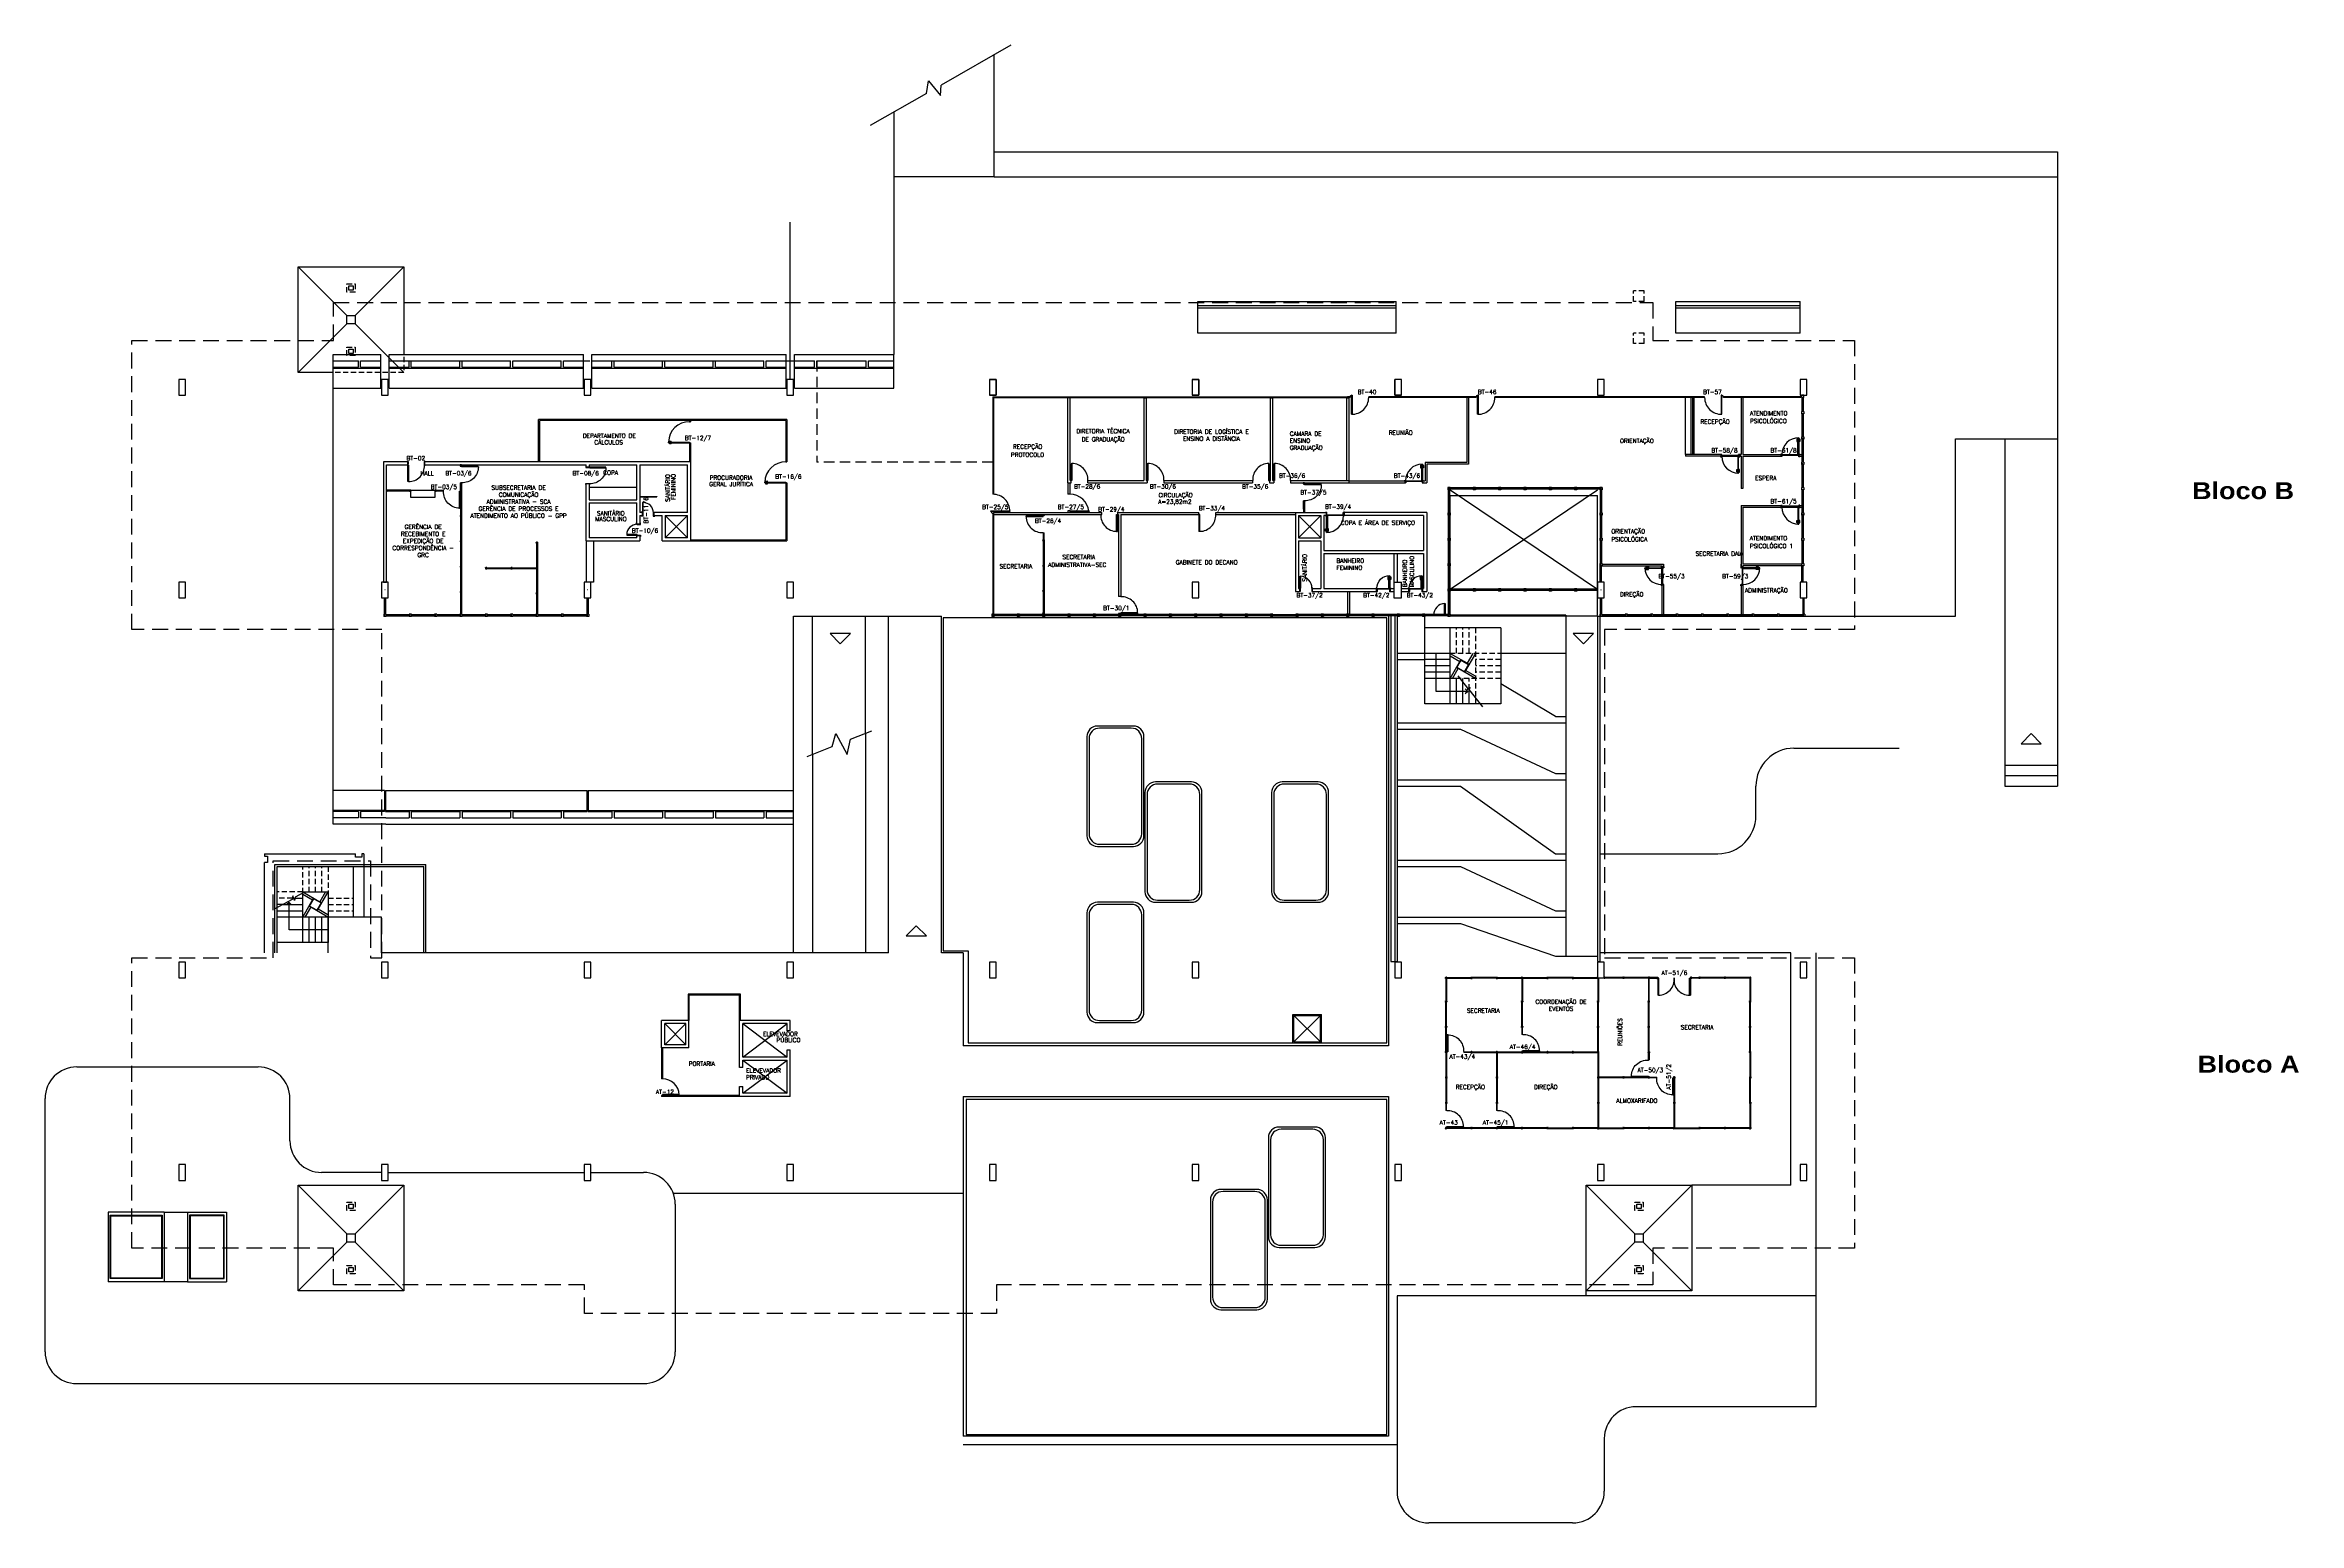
# Model space of a CAD drawing. Header units: millimetres. Extents: x 2324 to 2430, y 1100 to 1170.
import ezdxf
from ezdxf.enums import TextEntityAlignment as Align

# ---------------------------------------------------------------- set-up
doc = ezdxf.new("R2010")
doc.units = ezdxf.units.MM
doc.linetypes.add('DASHED', pattern=[0.75, 0.5, -0.25])
doc.linetypes.add('HIDDEN', pattern=[0.375, 0.25, -0.125])
for name, color, linetype in [('01', 1, 'Continuous'), ('1', 1, 'Continuous'), ('ALVENARIA', 2, 'Continuous'), ('DIV', 2, 'Continuous'), ('ESQUADRIA', 1, 'Continuous'), ('MARCO', 3, 'Continuous'), ('MOB-WC', 2, 'Continuous'), ('MOBILIARIO', 1, 'Continuous'), ('MOBILIÁRIO', 1, 'Continuous'), ('PILAR', 2, 'Continuous'), ('PISO', 1, 'Continuous'), ('PORTA', 2, 'Continuous'), ('PROJ', 1, 'HIDDEN'), ('PROJECAO', 1, 'HIDDEN'), ('TEXTO', 2, 'Continuous'), ('TEXTO-ENDEREÇO', 2, 'Continuous'), ('VIDRO', 3, 'Continuous'), ('ÁREA', 2, 'Continuous')]:
    doc.layers.add(name, color=color, linetype=linetype)
doc.styles.add('ARIAL', font='')
doc.styles.add('UNB-100', font='simplex.shx', dxfattribs={"height": 0.2})
doc.styles.add('UNB-100-1', font='simplex.shx', dxfattribs={"height": 0.4})
doc.styles.get('ARIAL').set_extended_font_data('Arial Black')

# ---------------------------------------------------------------- blocks, each defined once
blk = doc.blocks.new('DIVI12')
for p, q in [((-0.004, 0), (0.004, 0)), ((0, 0.004), (0, -0.004)), ((0.025, 0.02), (0.025, -0.02)), ((0.025, 0.02), (1.175, 0.02)), ((1.175, 0.02), (1.175, -0.02)), ((1.204, 0), (1.196, 0)), ((1.2, 0.004), (1.2, -0.004)), ((0.025, -0.02), (1.175, -0.02))]:
    blk.add_line(p, q)
blk = doc.blocks.new('PDDIV12')
at = {"color": 2}
for p, q in [((-1.2, 0), (-1.21, 0)), ((-1.2, 0.01), (-1.2, -0.01)), ((-1.19, 0), (-1.2, 0)), ((-1.17, 0.02), (-1.17, -0.02)), ((-0.83, 0.02), (-1.17, 0.02)), ((-0.83, 0.02), (-0.83, -0.02)), ((-0.07, 0.82), (-0.07, 0.02)), ((-0.07, 0.82), (-0.03, 0.82)), ((-0.07, 0.02), (-0.03, 0.02)), ((-0.03, 0.02), (-0.03, 0.82)), ((-0.01, 0), (0.01, 0)), ((0, -0.01), (0, 0.01)), ((-1.17, -0.02), (-0.83, -0.02))]:
    blk.add_line(p, q, dxfattribs=at)
at = {"color": 1}
blk.add_arc((-0.07, 0.07), 0.755, 89.8981, 183.4171, dxfattribs=at)
blk = doc.blocks.new('MONT')
for p, q in [((-0.03, 0.03), (-0.03, 0.02)), ((-0.02, 0.03), (-0.03, 0.03)), ((-0.03, 0.02), (-0.025, 0.02)), ((-0.025, -0.02), (-0.025, 0.02)), ((-0.02, 0.025), (-0.02, 0.03)), ((-0.02, 0.025), (0.02, 0.025)), ((0.02, 0.02), (-0.02, 0.02)), ((-0.02, 0.02), (-0.02, -0.02)), ((-0.004, 0), (0.004, 0)), ((0, 0.004), (0, -0.004)), ((0.02, 0.03), (0.02, 0.025)), ((0.02, 0.03), (0.03, 0.03)), ((0.02, -0.02), (0.02, 0.02)), ((0.025, 0.02), (0.025, -0.02)), ((0.025, 0.02), (0.03, 0.02)), ((0.03, 0.03), (0.03, 0.02)), ((-0.025, -0.02), (-0.03, -0.02)), ((-0.03, -0.02), (-0.03, -0.03)), ((-0.03, -0.03), (-0.02, -0.03)), ((-0.02, -0.02), (0.02, -0.02)), ((0.02, -0.025), (-0.02, -0.025)), ((-0.02, -0.03), (-0.02, -0.025)), ((0.02, -0.03), (0.02, -0.025)), ((0.03, -0.03), (0.02, -0.03)), ((0.025, -0.02), (0.03, -0.02)), ((0.03, -0.02), (0.03, -0.03))]:
    blk.add_line(p, q)
blk = doc.blocks.new('ESQ')
for p, q in [((-0.004, 0), (0.004, 0)), ((0, 0.004), (0, -0.004)), ((0.055, 0.03), (0.055, -0.03)), ((0.055, 0.03), (1.145, 0.03)), ((0.055, 0.01), (1.145, 0.01)), ((1.145, 0.03), (1.145, -0.03)), ((1.204, 0), (1.196, 0)), ((1.2, 0.004), (1.2, -0.004)), ((0.055, -0.01), (1.145, -0.01)), ((0.055, -0.03), (1.145, -0.03))]:
    blk.add_line(p, q)
blk = doc.blocks.new('ESQMT')
for p, q in [((-0.055, 0.055), (-0.055, -0.055)), ((0.055, 0.055), (-0.055, 0.055)), ((0.055, 0.055), (0.055, -0.055)), ((0.055, -0.055), (-0.055, -0.055))]:
    blk.add_line(p, q)
blk = doc.blocks.new('ESQPILAR')
for p, q in [((-0.004, 0), (0.004, 0)), ((0, 0.004), (0, -0.004)), ((0.375, 0.03), (1.145, 0.03)), ((0.375, -0.03), (0.375, 0.03)), ((0.375, 0.01), (1.145, 0.01)), ((1.145, 0.03), (1.145, -0.03)), ((1.204, 0), (1.196, 0)), ((1.2, 0.004), (1.2, -0.004)), ((0.375, -0.01), (1.145, -0.01)), ((0.375, -0.03), (1.145, -0.03))]:
    blk.add_line(p, q)
blk = doc.blocks.new('PRT')
for p, q in [((-0.03, 0), (-0.03, 0.01)), ((-0.03, 0.01), (0.02, 0.01)), ((0, -0.15), (0, 0)), ((0.02, 0.01), (0.02, -0.12)), ((0.83, 0.01), (0.78, 0.01)), ((0.78, 0.01), (0.78, -0.12)), ((0.8, -0.15), (0.8, 0)), ((0.83, 0), (0.83, 0.01)), ((-0.03, -0.16), (-0.03, -0.15)), ((0.01, -0.16), (-0.03, -0.16)), ((0.02, -0.12), (0.01, -0.12)), ((0.01, -0.12), (0.01, -0.16)), ((0.01, -0.16), (0.04, -0.16)), ((0.01, -0.94), (0.01, -0.16)), ((0.04, -0.94), (0.01, -0.94)), ((0.04, -0.16), (0.04, -0.94)), ((0.78, -0.12), (0.79, -0.12)), ((0.79, -0.12), (0.79, -0.16)), ((0.79, -0.16), (0.83, -0.16)), ((0.83, -0.16), (0.83, -0.15))]:
    blk.add_line(p, q)
blk.add_arc((0.04, -0.19), 0.75, 269.9541, 2.2925)
blk = doc.blocks.new('IMONT')
for p, q in [((0, 0.025), (0.02, 0.025)), ((0, 0.025), (0, -0.025)), ((0.02, 0.02), (0.005, 0.02)), ((0.005, 0.02), (0.005, -0.02)), ((0.02, 0.03), (0.02, 0.025)), ((0.02, 0.03), (0.03, 0.03)), ((0.02, -0.02), (0.02, 0.02)), ((0.025, 0.02), (0.025, -0.02)), ((0.025, 0.02), (0.03, 0.02)), ((0.03, 0.03), (0.03, 0.02)), ((0.02, -0.025), (0, -0.025)), ((0.005, -0.02), (0.02, -0.02)), ((0.02, -0.03), (0.02, -0.025)), ((0.03, -0.03), (0.02, -0.03)), ((0.025, -0.02), (0.03, -0.02)), ((0.03, -0.02), (0.03, -0.03))]:
    blk.add_line(p, q)
blk = doc.blocks.new('ESQPILA2')
for p, q in [((-0.004, 0), (0.004, 0)), ((0, 0.004), (0, -0.004)), ((0.16, 0.03), (1.145, 0.03)), ((0.16, -0.03), (0.16, 0.03)), ((0.16, 0.01), (1.145, 0.01)), ((1.145, 0.03), (1.145, -0.03)), ((1.204, 0), (1.196, 0)), ((1.2, 0.004), (1.2, -0.004)), ((0.16, -0.01), (1.145, -0.01)), ((0.16, -0.03), (1.145, -0.03))]:
    blk.add_line(p, q)
blk = doc.blocks.new('P-P60-AL5')
at = {"color": 3}
for p, q in [((0.01, 0.09), (-0.04, 0.09)), ((-0.04, 0.09), (-0.04, 0.07)), ((-0.04, 0.07), (0.06, 0.07)), ((0, -0.08), (0, 0.07)), ((0.01, 0.07), (0.01, 0.09)), ((0.02, 0.67), (0.02, 0.04)), ((0.06, 0.67), (0.02, 0.67)), ((0.02, 0.04), (0.03, 0.04)), ((0.03, 0.04), (0.03, -0.08)), ((0.06, 0.07), (0.06, 0.67)), ((0.62, 0.07), (0.69, 0.07)), ((0.66, 0.07), (0.62, 0.07)), ((0.62, 0.07), (0.62, 0.04)), ((0.62, 0.04), (0.62, 0.04)), ((0.62, 0.04), (0.62, -0.08)), ((0.69, 0.09), (0.63, 0.09)), ((0.63, 0.07), (0.63, 0.09)), ((0.65, -0.08), (0.65, 0.07)), ((0.69, 0.07), (0.69, 0.09)), ((0.03, -0.08), (-0.03, -0.08)), ((-0.03, -0.08), (-0.03, -0.09)), ((-0.03, -0.09), (0.02, -0.09)), ((0.02, -0.09), (0.02, -0.08)), ((0.62, -0.08), (0.67, -0.08)), ((0.62, -0.09), (0.62, -0.08)), ((0.67, -0.09), (0.62, -0.09)), ((0.67, -0.08), (0.67, -0.09))]:
    blk.add_line(p, q, dxfattribs=at)
at = {"color": 2}
for p, q in [((-0.03, 0.61), (-0.03, 0.5)), ((-0.03, 0.5), (-0.01, 0.5)), ((0.02, 0.62), (-0.02, 0.62)), ((-0.01, 0.5), (-0.01, 0.59)), ((0, 0.6), (0.02, 0.6)), ((0.02, 0.63), (0.02, 0.63)), ((0.02, 0.63), (0.02, 0.59)), ((0.02, 0.59), (0.02, 0.59)), ((0.06, 0.63), (0.07, 0.63)), ((0.07, 0.59), (0.06, 0.59)), ((0.07, 0.63), (0.07, 0.59)), ((0.07, 0.62), (0.1, 0.62)), ((0.09, 0.6), (0.07, 0.6)), ((0.09, 0.5), (0.09, 0.59)), ((0.11, 0.5), (0.09, 0.5)), ((0.11, 0.61), (0.11, 0.5))]:
    blk.add_line(p, q, dxfattribs=at)
at = {"color": 1}
for p, q in [((0.62, 0.07), (0.02, 0.07)), ((0.03, 0.04), (0.62, 0.04))]:
    blk.add_line(p, q, dxfattribs=at)
at = {"color": 2}
for centre, radius, start, end in [((-0.02, 0.61), 0.01, 90, 180), ((0, 0.59), 0.005, 90, 180), ((0.09, 0.59), 0.005, 360, 90), ((0.1, 0.61), 0.01, 0, 90)]:
    blk.add_arc(centre, radius, start, end, dxfattribs=at)
at = {"color": 1}
blk.add_arc((0.04, 0.09), 0.589, 358.8904, 91.1096, dxfattribs=at)

msp = doc.modelspace()

# ---------------------------------------------------------------- linework, layer by layer
for p in [(2382.94, 1142.74), (2382.93, 1142.73)]:
    msp.add_line(p, (2382.93, 1142.74))
at = {"layer": '01'}
for p, q in [((2401.61, 1150.35), (2401.61, 1153.05)), ((2401.69, 1150.35), (2401.69, 1153.05)), ((2406.61, 1151.08), (2406.61, 1150.97)), ((2406.61, 1150.97), (2406.63, 1150.97)), ((2406.65, 1151.09), (2406.62, 1151.09)), ((2406.63, 1150.97), (2406.63, 1151.07)), ((2406.63, 1151.07), (2406.65, 1151.07)), ((2406.65, 1151.1), (2406.65, 1151.06)), ((2406.66, 1151.1), (2406.65, 1151.1)), ((2406.65, 1151.06), (2406.66, 1151.06)), ((2406.66, 1151.15), (2406.7, 1151.15)), ((2406.7, 1151.1), (2406.7, 1151.1)), ((2406.7, 1151.1), (2406.7, 1151.06)), ((2406.7, 1151.1), (2406.7, 1151.06)), ((2406.7, 1151.1), (2406.7, 1151.1)), ((2406.7, 1151.09), (2406.74, 1151.09)), ((2406.7, 1151.09), (2406.74, 1151.09)), ((2406.73, 1151.07), (2406.7, 1151.07)), ((2406.73, 1151.07), (2406.7, 1151.07)), ((2406.7, 1151.06), (2406.7, 1151.06)), ((2406.7, 1151.06), (2406.7, 1151.06)), ((2406.73, 1150.97), (2406.73, 1151.07)), ((2406.73, 1150.97), (2406.73, 1151.07)), ((2406.75, 1150.97), (2406.73, 1150.97)), ((2406.75, 1150.97), (2406.73, 1150.97)), ((2406.75, 1151.08), (2406.75, 1150.97)), ((2388.78, 1149.84), (2388.78, 1149.73)), ((2388.83, 1149.85), (2388.79, 1149.85)), ((2388.8, 1149.73), (2388.8, 1149.82)), ((2388.81, 1149.83), (2388.83, 1149.83)), ((2388.83, 1149.86), (2388.83, 1149.82)), ((2388.84, 1149.86), (2388.83, 1149.86)), ((2388.83, 1149.82), (2388.84, 1149.82)), ((2388.84, 1149.9), (2388.87, 1149.9)), ((2388.87, 1149.86), (2388.88, 1149.86)), ((2388.88, 1149.82), (2388.87, 1149.82)), ((2388.88, 1149.86), (2388.88, 1149.82)), ((2388.88, 1149.85), (2388.92, 1149.85)), ((2388.9, 1149.83), (2388.88, 1149.83)), ((2388.91, 1149.73), (2388.91, 1149.82)), ((2388.93, 1149.84), (2388.93, 1149.73)), ((2403.05, 1150.27), (2403.85, 1150.27)), ((2403.84, 1150.3), (2403.06, 1150.3)), ((2405.9, 1150.35), (2406.7, 1150.35)), ((2406.69, 1150.31), (2405.91, 1150.31)), ((2388.07, 1149.1), (2388.87, 1149.1)), ((2388.86, 1149.07), (2388.08, 1149.07)), ((2388.78, 1149.73), (2388.8, 1149.73)), ((2388.93, 1149.73), (2388.91, 1149.73)), ((2405.84, 1147.86), (2405.84, 1147.85)), ((2405.9, 1147.86), (2405.84, 1147.86)), ((2405.84, 1147.85), (2405.89, 1147.85)), ((2405.86, 1147.86), (2405.9, 1147.86)), ((2405.89, 1147.86), (2405.89, 1147.85)), ((2405.9, 1147.86), (2405.9, 1147.9)), ((2405.9, 1147.9), (2405.91, 1147.9)), ((2405.9, 1147.86), (2406.7, 1147.86)), ((2406.69, 1147.9), (2405.91, 1147.9)), ((2384.28, 1146.73), (2384.28, 1146.83)), ((2384.28, 1146.83), (2384.3, 1146.83)), ((2384.32, 1146.72), (2384.29, 1146.72)), ((2384.3, 1146.83), (2384.3, 1146.74)), ((2384.3, 1146.74), (2384.32, 1146.74)), ((2384.32, 1146.7), (2384.32, 1146.75)), ((2384.32, 1146.75), (2384.33, 1146.75)), ((2384.33, 1146.7), (2384.32, 1146.7)), ((2385.13, 1147.46), (2384.33, 1147.46)), ((2384.37, 1146.66), (2384.33, 1146.66)), ((2384.34, 1147.5), (2385.12, 1147.5)), ((2384.37, 1146.75), (2384.37, 1146.75)), ((2384.37, 1146.7), (2384.37, 1146.75)), ((2384.4, 1146.74), (2384.37, 1146.74)), ((2384.37, 1146.72), (2384.41, 1146.72)), ((2384.37, 1146.7), (2384.37, 1146.7)), ((2384.42, 1146.83), (2384.4, 1146.83)), ((2384.4, 1146.83), (2384.4, 1146.74)), ((2384.42, 1146.73), (2384.42, 1146.83)), ((2400.21, 1144.19), (2400.21, 1144.99)), ((2400.25, 1144.98), (2400.25, 1144.2)), ((2404.02, 1144.98), (2404.02, 1144.2)), ((2404.05, 1144.19), (2404.05, 1144.99)), ((2389.92, 1143.29), (2389.95, 1143.29)), ((2389.92, 1142.75), (2389.92, 1143.29)), ((2389.95, 1143.29), (2389.95, 1142.75))]:
    msp.add_line(p, q, dxfattribs=at)
msp.add_lwpolyline([(2397.17, 1142.69), (2390.19, 1142.69)], dxfattribs=at)
for centre, radius, start, end in [((2385.53, 1153.06), 0.8, 268.9256, 0), ((2406.7, 1150.35), 0.8, 90, 180), ((2406.62, 1151.08), 0.01, 90, 180), ((2406.63, 1151.07), 0.005, 90, 180), ((2406.73, 1151.07), 0.005, 360, 90), ((2406.73, 1151.07), 0.005, 360, 90), ((2406.74, 1151.08), 0.01, 0, 90), ((2388.87, 1149.1), 0.8, 90, 180), ((2388.79, 1149.84), 0.01, 90, 180), ((2388.81, 1149.82), 0.005, 90, 180), ((2388.9, 1149.82), 0.005, 360, 90), ((2388.92, 1149.84), 0.01, 0, 90), ((2403.85, 1150.27), 0.8, 180, 270), ((2406.7, 1147.86), 0.8, 180, 270), ((2384.29, 1146.73), 0.01, 180, 270), ((2384.3, 1146.74), 0.005, 180, 270), ((2384.33, 1147.46), 0.8, 270, 0), ((2384.4, 1146.74), 0.005, 270, 0), ((2384.41, 1146.73), 0.01, 270, 360), ((2400.21, 1144.99), 0.8, 180, 270), ((2404.05, 1144.99), 0.8, 270, 0), ((2389.94, 1142.75), 0.542, 91.5858, 180.4381)]:
    msp.add_arc(centre, radius, start, end, dxfattribs=at)
at = {"layer": '01', "linetype": 'Continuous'}
for centre, radius, start, end in [((2400.06, 1125.48), 0.739, 269.3598, 6.1799), ((2401.51, 1125.46), 0.72, 172.0319, 271.3219)]:
    msp.add_arc(centre, radius, start, end, dxfattribs=at)
at = {"layer": '1', "linetype": 'Continuous'}
for p, q in [((2353.01, 1147.46), (2354.06, 1146.41)), ((2353.01, 1146.41), (2354.06, 1147.46)), ((2352.98, 1123.39), (2353.98, 1122.39)), ((2352.98, 1122.39), (2353.98, 1123.39)), ((2356.68, 1121.81), (2358.78, 1123.39)), ((2356.68, 1123.39), (2358.78, 1121.81)), ((2382.79, 1122.53), (2384.04, 1123.78)), ((2382.79, 1123.78), (2384.04, 1122.53)), ((2356.68, 1121.66), (2358.78, 1120.09)), ((2356.68, 1120.09), (2358.78, 1121.66))]:
    msp.add_line(p, q, dxfattribs=at)
at = {"layer": '1'}
for points in [[(2360.82, 1141.87), (2361.3, 1141.39), (2361.78, 1141.87)], [(2396.02, 1141.87), (2396.5, 1141.39), (2396.98, 1141.87)], [(2365.38, 1127.55), (2364.9, 1128.03), (2364.42, 1127.55)]]:
    msp.add_lwpolyline(points, close=True, dxfattribs=at)
at = {"layer": 'ALVENARIA', "linetype": 'Continuous'}
for p, q in [((2372.08, 1149.02), (2372.08, 1153.04)), ((2372.18, 1153.04), (2372.08, 1153.04)), ((2372.18, 1149.12), (2372.18, 1153.04)), ((2375.68, 1153.04), (2375.68, 1149.12)), ((2375.68, 1153.04), (2375.78, 1153.04)), ((2375.78, 1153.04), (2375.78, 1149.12)), ((2381.68, 1149.12), (2381.68, 1153.04)), ((2381.68, 1153.04), (2381.78, 1153.04)), ((2381.78, 1149.12), (2381.78, 1153.04)), ((2385.28, 1153.04), (2385.38, 1153.04)), ((2385.28, 1153.04), (2385.28, 1149.12)), ((2385.38, 1153.04), (2385.38, 1149.02)), ((2390.98, 1153.05), (2390.98, 1149.98)), ((2391.06, 1153.05), (2391.06, 1149.9)), ((2403.97, 1153.05), (2403.97, 1150.35)), ((2404.05, 1153.05), (2404.05, 1150.35)), ((2406.66, 1150.35), (2406.66, 1151.15)), ((2406.7, 1151.15), (2406.7, 1150.31)), ((2339.66, 1150.01), (2339.66, 1144.31)), ((2340.81, 1150.01), (2339.66, 1150.01)), ((2339.81, 1144.31), (2339.81, 1149.86)), ((2339.81, 1149.86), (2340.81, 1149.86)), ((2340.81, 1149.86), (2340.81, 1150.01)), ((2354.21, 1150.01), (2341.61, 1150.01)), ((2341.61, 1150.01), (2341.61, 1149.86)), ((2341.61, 1149.86), (2349.26, 1149.86)), ((2349.26, 1149.76), (2349.26, 1149.86)), ((2349.41, 1149.86), (2349.41, 1149.76)), ((2349.41, 1149.86), (2351.66, 1149.86)), ((2351.66, 1148.21), (2351.66, 1149.86)), ((2351.81, 1149.86), (2351.81, 1147.61)), ((2351.81, 1149.86), (2354.06, 1149.86)), ((2354.06, 1148.75), (2354.06, 1149.86)), ((2354.21, 1150.01), (2354.21, 1146.26)), ((2388.84, 1149.1), (2388.84, 1149.9)), ((2388.87, 1149.9), (2388.87, 1149.07)), ((2390.98, 1149.98), (2389, 1149.98)), ((2389, 1149.98), (2389, 1149.1)), ((2391.06, 1149.9), (2389.08, 1149.9)), ((2389.08, 1149.9), (2389.08, 1149.02)), ((2403.02, 1150.35), (2401.34, 1150.35)), ((2401.34, 1150.35), (2401.34, 1150.27)), ((2403.02, 1150.27), (2401.34, 1150.27)), ((2402.99, 1150.36), (2403.04, 1150.36)), ((2402.99, 1150.35), (2402.99, 1150.36)), ((2403.05, 1150.35), (2402.99, 1150.35)), ((2402.99, 1150.27), (2402.99, 1150.25)), ((2403.05, 1150.27), (2402.99, 1150.27)), ((2402.99, 1150.25), (2403.04, 1150.25)), ((2403.06, 1150.35), (2403, 1150.35)), ((2403.01, 1150.35), (2403.05, 1150.35)), ((2403.01, 1150.27), (2403.05, 1150.27)), ((2403.02, 1150.35), (2403.02, 1150.27)), ((2403.04, 1150.35), (2403.04, 1150.36)), ((2403.04, 1150.27), (2403.04, 1150.25)), ((2403.05, 1150.27), (2403.05, 1150.3)), ((2403.05, 1150.3), (2403.06, 1150.3)), ((2403.06, 1150.3), (2403.06, 1150.35)), ((2403.81, 1150.27), (2403.81, 1149.47)), ((2403.91, 1150.27), (2403.81, 1150.27)), ((2403.84, 1150.3), (2403.84, 1150.35)), ((2403.84, 1150.35), (2403.9, 1150.35)), ((2403.85, 1150.3), (2403.84, 1150.3)), ((2403.85, 1150.36), (2403.85, 1150.35)), ((2403.9, 1150.36), (2403.85, 1150.36)), ((2403.85, 1149.47), (2403.85, 1150.3)), ((2403.86, 1150.27), (2403.86, 1150.25)), ((2403.86, 1150.25), (2403.91, 1150.25)), ((2403.97, 1150.35), (2403.87, 1150.35)), ((2403.87, 1150.35), (2403.97, 1150.35)), ((2403.87, 1150.35), (2403.87, 1150.27)), ((2403.97, 1150.27), (2403.87, 1150.27)), ((2403.87, 1150.27), (2403.97, 1150.27)), ((2403.9, 1150.35), (2403.9, 1150.36)), ((2403.97, 1150.27), (2403.97, 1148.74)), ((2404.05, 1150.35), (2405.87, 1150.35)), ((2404.05, 1150.27), (2404.05, 1148.74)), ((2404.05, 1150.27), (2405.9, 1150.27)), ((2405.84, 1150.36), (2405.89, 1150.36)), ((2405.84, 1150.35), (2405.84, 1150.36)), ((2405.9, 1150.35), (2405.84, 1150.35)), ((2405.91, 1150.27), (2405.85, 1150.27)), ((2405.86, 1150.35), (2405.9, 1150.35)), ((2405.87, 1150.27), (2405.87, 1150.35)), ((2405.89, 1150.35), (2405.89, 1150.36)), ((2405.9, 1150.35), (2405.9, 1150.31)), ((2405.9, 1150.31), (2405.91, 1150.31)), ((2405.91, 1150.31), (2405.91, 1150.27)), ((2406.76, 1150.35), (2406.66, 1150.35)), ((2406.69, 1150.31), (2406.69, 1150.27)), ((2406.7, 1150.31), (2406.69, 1150.31)), ((2406.69, 1150.27), (2406.75, 1150.27)), ((2406.7, 1150.25), (2406.7, 1150.27)), ((2406.75, 1150.25), (2406.7, 1150.25)), ((2406.71, 1150.35), (2406.71, 1150.36)), ((2406.71, 1150.36), (2406.76, 1150.36)), ((2406.72, 1150.35), (2406.82, 1150.35)), ((2406.72, 1150.27), (2406.72, 1150.35)), ((2406.72, 1150.27), (2406.82, 1150.27)), ((2406.75, 1150.27), (2406.75, 1150.25)), ((2349.26, 1146.26), (2349.26, 1148.96)), ((2349.41, 1148.96), (2349.41, 1148.21)), ((2349.41, 1148.81), (2351.66, 1148.81)), ((2354.06, 1147.61), (2354.06, 1148.75)), ((2372.08, 1149.02), (2372.23, 1149.02)), ((2372.08, 1149.02), (2372.08, 1148.47)), ((2372.18, 1149.12), (2372.23, 1149.12)), ((2372.18, 1148.47), (2372.18, 1149.02)), ((2372.23, 1149.02), (2372.23, 1149.12)), ((2373.03, 1149.02), (2373.03, 1149.12)), ((2373.03, 1149.12), (2375.68, 1149.12)), ((2373.03, 1149.02), (2375.83, 1149.02)), ((2375.78, 1149.12), (2375.83, 1149.12)), ((2375.83, 1149.12), (2375.78, 1149.12)), ((2375.83, 1149.12), (2375.83, 1149.02)), ((2376.63, 1149.12), (2380.83, 1149.12)), ((2376.63, 1149.12), (2376.63, 1149.02)), ((2376.63, 1149.02), (2380.83, 1149.02)), ((2380.83, 1149.12), (2380.83, 1149.02)), ((2381.63, 1149.12), (2381.63, 1149.02)), ((2381.63, 1149.12), (2381.68, 1149.12)), ((2381.63, 1149.02), (2381.83, 1149.02)), ((2381.78, 1149.12), (2381.83, 1149.12)), ((2381.83, 1149.12), (2381.78, 1149.12)), ((2381.83, 1149.12), (2381.83, 1149.02)), ((2382.63, 1149.12), (2382.63, 1149.02)), ((2382.63, 1149.12), (2385.38, 1149.12)), ((2382.63, 1149.02), (2385.38, 1149.02)), ((2385.38, 1149.1), (2388.05, 1149.1)), ((2385.38, 1149.02), (2388.05, 1149.02)), ((2388.01, 1149.12), (2388.06, 1149.12)), ((2388.01, 1149.1), (2388.01, 1149.12)), ((2388.07, 1149.1), (2388.01, 1149.1)), ((2388.02, 1149.02), (2388.02, 1149.01)), ((2388.08, 1149.02), (2388.02, 1149.02)), ((2388.02, 1149.01), (2388.07, 1149.01)), ((2388.04, 1149.1), (2388.07, 1149.1)), ((2388.05, 1149.02), (2388.05, 1149.1)), ((2388.06, 1149.1), (2388.06, 1149.12)), ((2388.07, 1149.1), (2388.07, 1149.07)), ((2388.07, 1149.07), (2388.08, 1149.07)), ((2388.07, 1149.01), (2388.07, 1149.02)), ((2388.08, 1149.07), (2388.08, 1149.02)), ((2388.93, 1149.1), (2388.84, 1149.1)), ((2388.86, 1149.07), (2388.86, 1149.02)), ((2388.87, 1149.07), (2388.86, 1149.07)), ((2388.86, 1149.02), (2388.92, 1149.02)), ((2388.87, 1149.01), (2388.87, 1149.02)), ((2388.92, 1149.01), (2388.87, 1149.01)), ((2388.88, 1149.1), (2388.88, 1149.12)), ((2388.88, 1149.12), (2388.93, 1149.12)), ((2388.9, 1149.1), (2389, 1149.1)), ((2388.9, 1149.02), (2388.9, 1149.1)), ((2388.9, 1149.02), (2389.08, 1149.02)), ((2388.92, 1149.02), (2388.92, 1149.01)), ((2388.93, 1149.12), (2388.93, 1149.1)), ((2403.76, 1149.53), (2403.76, 1149.64)), ((2403.76, 1149.64), (2403.78, 1149.64)), ((2403.8, 1149.52), (2403.77, 1149.52)), ((2403.78, 1149.64), (2403.78, 1149.55)), ((2403.78, 1149.54), (2403.8, 1149.54)), ((2403.8, 1149.55), (2403.81, 1149.55)), ((2403.8, 1149.51), (2403.8, 1149.55)), ((2403.81, 1149.51), (2403.8, 1149.51)), ((2403.81, 1149.47), (2403.85, 1149.47)), ((2403.85, 1149.51), (2403.85, 1149.55)), ((2403.85, 1149.55), (2403.85, 1149.55)), ((2403.88, 1149.54), (2403.85, 1149.54)), ((2403.85, 1149.52), (2403.89, 1149.52)), ((2403.85, 1149.51), (2403.85, 1149.51)), ((2403.9, 1149.64), (2403.88, 1149.64)), ((2403.88, 1149.64), (2403.88, 1149.55)), ((2403.9, 1149.53), (2403.9, 1149.64)), ((2349.41, 1148.21), (2351.66, 1148.21)), ((2349.41, 1148.06), (2349.41, 1146.41)), ((2349.41, 1148.06), (2351.66, 1148.06)), ((2351.66, 1147.07), (2351.66, 1148.06)), ((2372.18, 1148.47), (2372.08, 1148.47)), ((2372.08, 1147.69), (2372.08, 1147.61)), ((2372.18, 1147.69), (2372.08, 1147.69)), ((2372.18, 1147.61), (2372.18, 1147.69)), ((2404.05, 1148.74), (2403.97, 1148.74)), ((2403.97, 1147.94), (2405.87, 1147.94)), ((2403.97, 1147.94), (2403.97, 1145.01)), ((2404.05, 1147.86), (2405.84, 1147.86)), ((2404.05, 1147.86), (2404.05, 1145.16)), ((2406.66, 1147.86), (2406.66, 1147.06)), ((2406.76, 1147.86), (2406.66, 1147.86)), ((2406.69, 1147.9), (2406.69, 1147.94)), ((2406.69, 1147.94), (2406.75, 1147.94)), ((2406.7, 1147.9), (2406.69, 1147.9)), ((2406.7, 1147.96), (2406.7, 1147.94)), ((2406.75, 1147.96), (2406.7, 1147.96)), ((2406.7, 1147.06), (2406.7, 1147.9)), ((2406.71, 1147.86), (2406.71, 1147.85)), ((2406.71, 1147.85), (2406.76, 1147.85)), ((2406.72, 1147.94), (2406.85, 1147.94)), ((2406.72, 1147.94), (2406.72, 1147.86)), ((2406.72, 1147.86), (2406.85, 1147.86)), ((2406.75, 1147.94), (2406.75, 1147.96)), ((2406.76, 1147.85), (2406.76, 1147.86)), ((2351.66, 1147.07), (2351.81, 1147.07)), ((2351.91, 1147.61), (2351.81, 1147.61)), ((2351.81, 1147.46), (2351.81, 1147.07)), ((2351.81, 1147.46), (2351.91, 1147.46)), ((2354.06, 1147.61), (2352.47, 1147.61)), ((2352.47, 1147.61), (2352.47, 1147.46)), ((2352.47, 1147.46), (2352.86, 1147.46)), ((2352.86, 1146.26), (2352.86, 1147.46)), ((2353.01, 1147.46), (2354.06, 1147.46)), ((2353.01, 1147.46), (2353.01, 1146.41)), ((2354.06, 1146.41), (2354.06, 1147.46)), ((2368.56, 1147.61), (2368.56, 1147.51)), ((2368.56, 1147.61), (2373.69, 1147.61)), ((2368.56, 1147.51), (2373.69, 1147.51)), ((2373.69, 1147.51), (2373.69, 1147.61)), ((2374.43, 1147.61), (2378.29, 1147.61)), ((2374.43, 1147.61), (2374.43, 1147.51)), ((2374.43, 1147.51), (2374.48, 1147.51)), ((2374.48, 1147.51), (2374.48, 1143.62)), ((2374.58, 1147.51), (2374.58, 1143.62)), ((2374.58, 1147.51), (2378.29, 1147.51)), ((2378.29, 1147.51), (2378.29, 1147.61)), ((2379.09, 1147.51), (2379.09, 1147.61)), ((2379.09, 1147.61), (2382.86, 1147.61)), ((2379.09, 1147.51), (2382.86, 1147.51)), ((2382.86, 1147.61), (2382.86, 1143.86)), ((2382.86, 1147.61), (2384.31, 1147.61)), ((2383.01, 1147.46), (2383.01, 1146.41)), ((2383.01, 1147.46), (2384.06, 1147.46)), ((2384.06, 1147.46), (2384.06, 1146.41)), ((2384.21, 1147.46), (2384.21, 1145.81)), ((2384.31, 1147.46), (2384.21, 1147.46)), ((2389.08, 1147.61), (2385.16, 1147.61)), ((2388.93, 1147.46), (2385.16, 1147.46)), ((2388.93, 1147.46), (2388.93, 1145.81)), ((2389.08, 1147.61), (2389.08, 1143.86)), ((2406.61, 1147.13), (2406.61, 1147.23)), ((2406.61, 1147.23), (2406.63, 1147.23)), ((2406.65, 1147.12), (2406.62, 1147.12)), ((2406.63, 1147.23), (2406.63, 1147.14)), ((2406.63, 1147.14), (2406.65, 1147.14)), ((2406.65, 1147.15), (2406.66, 1147.15)), ((2406.65, 1147.1), (2406.65, 1147.15)), ((2406.66, 1147.1), (2406.65, 1147.1)), ((2406.66, 1147.06), (2406.7, 1147.06)), ((2406.7, 1147.1), (2406.7, 1147.15)), ((2406.7, 1147.15), (2406.7, 1147.15)), ((2406.7, 1147.1), (2406.7, 1147.15)), ((2406.73, 1147.14), (2406.7, 1147.14)), ((2406.7, 1147.12), (2406.74, 1147.12)), ((2406.7, 1147.12), (2406.74, 1147.12)), ((2406.7, 1147.1), (2406.7, 1147.1)), ((2406.7, 1147.1), (2406.7, 1147.1)), ((2406.75, 1147.23), (2406.73, 1147.23)), ((2406.73, 1147.23), (2406.73, 1147.14)), ((2406.75, 1147.13), (2406.75, 1147.23)), ((2406.75, 1147.13), (2406.75, 1147.23)), ((2349.26, 1146.26), (2351.81, 1146.26)), ((2351.66, 1146.41), (2349.41, 1146.41)), ((2351.66, 1146.41), (2351.66, 1146.51)), ((2351.81, 1146.51), (2351.81, 1146.26)), ((2352.86, 1146.26), (2354.21, 1146.26)), ((2354.06, 1146.41), (2353.01, 1146.41)), ((2383.01, 1146.41), (2384.06, 1146.41)), ((2383.01, 1146.26), (2383.01, 1144.01)), ((2383.01, 1146.26), (2384.06, 1146.26)), ((2384.06, 1146.26), (2384.06, 1144.01)), ((2384.21, 1145.81), (2388.93, 1145.81)), ((2384.21, 1145.66), (2388.93, 1145.66)), ((2384.21, 1145.66), (2384.21, 1144.01)), ((2387.52, 1145.66), (2387.52, 1143.84)), ((2387.67, 1145.66), (2387.67, 1144.31)), ((2388.93, 1145.66), (2388.93, 1144.01)), ((2397.39, 1145.16), (2400.29, 1145.16)), ((2397.39, 1145.08), (2400.21, 1145.08)), ((2399.41, 1144.99), (2400.25, 1144.99)), ((2399.41, 1144.95), (2399.41, 1144.99)), ((2400.21, 1144.95), (2399.41, 1144.95)), ((2399.45, 1144.99), (2399.45, 1144.99)), ((2399.45, 1144.99), (2399.5, 1144.99)), ((2399.45, 1144.95), (2399.5, 1144.95)), ((2399.45, 1144.95), (2399.45, 1144.95)), ((2399.47, 1144.99), (2399.47, 1145.03)), ((2399.47, 1144.95), (2399.47, 1144.91)), ((2399.48, 1145.04), (2399.58, 1145.04)), ((2399.48, 1144.9), (2399.58, 1144.9)), ((2399.58, 1145.02), (2399.49, 1145.02)), ((2399.49, 1145.02), (2399.49, 1144.99)), ((2399.49, 1144.92), (2399.49, 1144.95)), ((2399.58, 1144.92), (2399.49, 1144.92)), ((2399.5, 1144.99), (2399.5, 1144.99)), ((2399.5, 1144.95), (2399.5, 1144.95)), ((2399.58, 1145.04), (2399.58, 1145.02)), ((2399.58, 1144.9), (2399.58, 1144.92)), ((2400.2, 1145), (2400.2, 1145.05)), ((2400.2, 1145.05), (2400.21, 1145.05)), ((2400.21, 1145), (2400.2, 1145)), ((2400.21, 1145.01), (2400.21, 1145.08)), ((2400.21, 1145.08), (2400.21, 1145.01)), ((2400.21, 1145.05), (2400.21, 1144.95)), ((2400.29, 1145.01), (2400.21, 1145.01)), ((2400.25, 1144.99), (2400.25, 1144.98)), ((2400.25, 1144.98), (2400.29, 1144.98)), ((2400.29, 1145.16), (2400.29, 1145.01)), ((2400.29, 1145.01), (2400.29, 1145.08)), ((2400.29, 1144.98), (2400.29, 1145.04)), ((2400.29, 1145.04), (2400.31, 1145.04)), ((2400.31, 1144.99), (2400.29, 1144.99)), ((2400.31, 1145.04), (2400.31, 1144.99)), ((2403.97, 1145.04), (2403.96, 1145.04)), ((2403.96, 1145.04), (2403.96, 1144.99)), ((2403.96, 1144.99), (2403.97, 1144.99)), ((2403.97, 1145.01), (2403.97, 1145.16)), ((2403.97, 1144.98), (2403.97, 1145.04)), ((2403.97, 1145.01), (2404.05, 1145.01)), ((2404.02, 1144.98), (2403.97, 1144.98)), ((2404.85, 1144.99), (2404.02, 1144.99)), ((2404.02, 1144.99), (2404.02, 1144.98)), ((2406.82, 1145.16), (2404.05, 1145.16)), ((2404.05, 1145.01), (2404.05, 1145.08)), ((2406.82, 1145.08), (2404.05, 1145.08)), ((2404.05, 1145.08), (2404.05, 1145.01)), ((2404.05, 1145.05), (2404.05, 1144.95)), ((2404.07, 1145.05), (2404.05, 1145.05)), ((2404.05, 1145), (2404.07, 1145)), ((2404.05, 1144.95), (2404.85, 1144.95)), ((2404.07, 1145), (2404.07, 1145.05)), ((2404.79, 1145.04), (2404.68, 1145.04)), ((2404.68, 1145.04), (2404.68, 1145.02)), ((2404.68, 1145.02), (2404.77, 1145.02)), ((2404.68, 1144.9), (2404.68, 1144.92)), ((2404.68, 1144.92), (2404.77, 1144.92)), ((2404.79, 1144.9), (2404.68, 1144.9)), ((2404.81, 1144.99), (2404.77, 1144.99)), ((2404.77, 1144.99), (2404.77, 1144.99)), ((2404.77, 1144.95), (2404.77, 1144.95)), ((2404.81, 1144.95), (2404.77, 1144.95)), ((2404.78, 1145.02), (2404.78, 1144.99)), ((2404.78, 1144.92), (2404.78, 1144.95)), ((2404.8, 1144.99), (2404.8, 1145.03)), ((2404.8, 1144.95), (2404.8, 1144.91)), ((2404.81, 1144.99), (2404.81, 1144.99)), ((2404.81, 1144.95), (2404.81, 1144.95)), ((2404.85, 1144.95), (2404.85, 1144.99)), ((2339.66, 1144.31), (2339.81, 1144.31)), ((2349.41, 1144.31), (2349.26, 1144.31)), ((2374.58, 1143.62), (2374.48, 1143.62)), ((2382.86, 1143.86), (2383.05, 1143.86)), ((2383.01, 1144.01), (2383.05, 1144.01)), ((2383.05, 1144.01), (2383.05, 1143.86)), ((2383.66, 1144.01), (2384.06, 1144.01)), ((2383.66, 1143.86), (2383.66, 1144.01)), ((2383.66, 1143.86), (2384.21, 1143.86)), ((2384.18, 1143.86), (2386.7, 1143.86)), ((2384.21, 1144.01), (2386.7, 1144.01)), ((2385.34, 1142.79), (2385.34, 1143.86)), ((2385.44, 1142.79), (2385.44, 1143.86)), ((2386.7, 1144.01), (2386.7, 1143.86)), ((2387.35, 1144.01), (2387.52, 1144.01)), ((2387.35, 1144.01), (2387.35, 1143.86)), ((2387.35, 1143.86), (2387.52, 1143.86)), ((2387.52, 1144.31), (2387.89, 1144.31)), ((2387.52, 1144.31), (2387.52, 1143.56)), ((2387.52, 1143.56), (2387.84, 1143.56)), ((2387.57, 1143.56), (2387.89, 1143.56)), ((2387.89, 1143.56), (2387.89, 1144.31)), ((2387.89, 1144.01), (2388.23, 1144.01)), ((2387.89, 1143.86), (2388.23, 1143.86)), ((2388.23, 1143.86), (2388.23, 1144.01)), ((2388.88, 1144.01), (2388.93, 1144.01)), ((2388.88, 1144.01), (2388.88, 1143.86)), ((2388.88, 1143.86), (2389.08, 1143.86)), ((2400.2, 1144.13), (2400.2, 1144.18)), ((2400.21, 1144.18), (2400.2, 1144.18)), ((2400.21, 1144.13), (2400.2, 1144.13)), ((2400.21, 1144.19), (2400.21, 1144.13)), ((2400.21, 1144.15), (2400.21, 1144.19)), ((2400.21, 1144.19), (2400.25, 1144.19)), ((2400.29, 1144.16), (2400.21, 1144.16)), ((2400.21, 1144.16), (2400.21, 1142.77)), ((2400.25, 1144.19), (2400.25, 1144.2)), ((2400.25, 1144.2), (2400.29, 1144.2)), ((2400.29, 1144.2), (2400.29, 1144.14)), ((2400.31, 1144.19), (2400.29, 1144.19)), ((2400.29, 1144.16), (2400.29, 1142.77)), ((2400.29, 1144.14), (2400.31, 1144.14)), ((2400.31, 1144.14), (2400.31, 1144.19)), ((2403.96, 1144.14), (2403.96, 1144.19)), ((2403.96, 1144.19), (2403.97, 1144.19)), ((2403.97, 1144.14), (2403.96, 1144.14)), ((2403.97, 1144.2), (2403.97, 1144.14)), ((2404.02, 1144.2), (2403.97, 1144.2)), ((2403.97, 1144.16), (2404.05, 1144.16)), ((2403.97, 1144.16), (2403.97, 1142.77)), ((2404.02, 1144.19), (2404.02, 1144.2)), ((2404.05, 1144.19), (2404.02, 1144.19)), ((2404.05, 1144.19), (2404.05, 1144.13)), ((2404.05, 1144.15), (2404.05, 1144.19)), ((2404.05, 1144.18), (2404.07, 1144.18)), ((2404.05, 1144.16), (2404.05, 1142.77)), ((2404.05, 1144.13), (2404.07, 1144.13)), ((2404.07, 1144.13), (2404.07, 1144.18)), ((2366.17, 1142.61), (2366.17, 1126.84)), ((2387.19, 1142.61), (2366.17, 1142.61)), ((2374.58, 1142.82), (2374.48, 1142.82)), ((2374.48, 1142.82), (2374.48, 1142.79)), ((2374.58, 1142.82), (2374.58, 1142.79)), ((2387.19, 1122.48), (2387.19, 1142.61)), ((2366.17, 1126.84), (2367.36, 1126.84)), ((2367.36, 1126.84), (2367.36, 1122.48)), ((2352.83, 1122.24), (2352.83, 1123.54)), ((2354.13, 1123.54), (2352.83, 1123.54)), ((2352.98, 1122.39), (2352.98, 1123.39)), ((2353.98, 1123.39), (2352.98, 1123.39)), ((2353.98, 1122.39), (2353.98, 1123.39)), ((2354.13, 1122.24), (2354.13, 1123.54)), ((2356.53, 1121.32), (2356.53, 1123.54)), ((2358.93, 1123.54), (2356.53, 1123.54)), ((2358.78, 1123.39), (2356.68, 1123.39)), ((2356.68, 1121.81), (2356.68, 1123.39)), ((2358.78, 1123.05), (2358.78, 1123.39)), ((2358.93, 1123.05), (2358.93, 1123.54)), ((2382.74, 1122.48), (2382.74, 1123.83)), ((2382.74, 1123.83), (2384.09, 1123.83)), ((2382.79, 1122.53), (2382.79, 1123.78)), ((2382.79, 1123.78), (2384.04, 1123.78)), ((2384.04, 1122.53), (2384.04, 1123.78)), ((2384.09, 1122.48), (2384.09, 1123.83)), ((2354.13, 1122.24), (2352.83, 1122.24)), ((2353.98, 1122.39), (2352.98, 1122.39)), ((2358.93, 1123.05), (2358.78, 1123.05)), ((2358.78, 1122.15), (2358.93, 1122.15)), ((2358.78, 1121.81), (2358.78, 1122.15)), ((2358.93, 1119.94), (2358.93, 1122.15)), ((2367.36, 1122.48), (2387.19, 1122.48)), ((2382.79, 1122.53), (2384.04, 1122.53)), ((2356.68, 1121.32), (2356.53, 1121.32)), ((2358.78, 1121.81), (2356.68, 1121.81)), ((2356.68, 1121.32), (2356.68, 1121.66)), ((2356.68, 1121.66), (2358.78, 1121.66)), ((2358.78, 1120.09), (2358.78, 1121.66)), ((2356.53, 1120.42), (2356.68, 1120.42)), ((2356.53, 1119.94), (2356.53, 1120.42)), ((2358.93, 1119.94), (2356.53, 1119.94)), ((2356.68, 1120.09), (2356.68, 1120.42)), ((2358.78, 1120.09), (2356.68, 1120.09)), ((2387.19, 1119.8), (2367.26, 1119.8)), ((2367.26, 1119.8), (2367.26, 1103.93)), ((2387.19, 1103.93), (2387.19, 1119.8)), ((2367.26, 1103.93), (2387.19, 1103.93))]:
    msp.add_line(p, q, dxfattribs=at)
at = {"layer": 'ALVENARIA'}
for p, q in [((2351.66, 1147.07), (2351.81, 1147.07)), ((2351.66, 1147.07), (2351.81, 1147.07)), ((2351.91, 1147.61), (2351.91, 1147.46)), ((2352.47, 1147.61), (2352.47, 1147.46)), ((2352.47, 1147.61), (2352.47, 1147.46)), ((2351.66, 1146.51), (2351.81, 1146.51))]:
    msp.add_line(p, q, dxfattribs=at)
at = {"layer": 'ALVENARIA', "linetype": 'Continuous'}
msp.add_lwpolyline([(2373.08, 1147.69), (2373.08, 1147.66), (2372.18, 1147.66), (2372.18, 1147.69)], close=True, dxfattribs=at)
for centre, radius, start, end in [((2403.77, 1149.53), 0.01, 180, 270), ((2403.78, 1149.55), 0.005, 180, 270), ((2403.88, 1149.55), 0.005, 270, 0), ((2403.89, 1149.53), 0.01, 270, 360), ((2406.62, 1147.13), 0.01, 180, 270), ((2406.63, 1147.14), 0.005, 180, 270), ((2406.73, 1147.14), 0.005, 270, 0), ((2406.74, 1147.13), 0.01, 270, 360), ((2406.74, 1147.13), 0.01, 270, 360), ((2399.48, 1145.03), 0.01, 90, 180), ((2399.48, 1144.91), 0.01, 180, 270), ((2399.49, 1145.02), 0.005, 90, 180), ((2399.49, 1144.92), 0.005, 180, 270), ((2404.77, 1145.02), 0.005, 0, 90), ((2404.77, 1144.92), 0.005, 270, 360), ((2404.79, 1145.03), 0.01, 360, 90), ((2404.79, 1144.91), 0.01, 270, 0)]:
    msp.add_arc(centre, radius, start, end, dxfattribs=at)
at = {"layer": 'DIV', "linetype": 'Continuous'}
for p, q in [((2347.01, 1150.01), (2347.01, 1152.01)), ((2358.77, 1152.01), (2347.01, 1152.01)), ((2347.06, 1150.01), (2347.06, 1151.96)), ((2358.72, 1151.96), (2347.06, 1151.96)), ((2354.16, 1151.96), (2354.16, 1151.91)), ((2354.21, 1151.96), (2354.21, 1151.91)), ((2358.72, 1151.96), (2358.72, 1150.01)), ((2358.72, 1151.96), (2358.72, 1151.96)), ((2358.77, 1152.01), (2358.77, 1150.01)), ((2354.16, 1151.91), (2354.21, 1151.91)), ((2354.16, 1150.91), (2354.16, 1150.01)), ((2354.16, 1150.91), (2354.21, 1150.91)), ((2354.21, 1150.91), (2354.21, 1150.01)), ((2358.72, 1150.01), (2358.77, 1150.01)), ((2372.27, 1149.92), (2372.23, 1149.92)), ((2372.23, 1149.12), (2372.23, 1149.92)), ((2372.27, 1149.92), (2372.27, 1149.12)), ((2375.83, 1149.12), (2375.83, 1149.92)), ((2375.87, 1149.92), (2375.83, 1149.92)), ((2375.87, 1149.92), (2375.87, 1149.12)), ((2381.59, 1149.92), (2381.59, 1149.12)), ((2381.59, 1149.92), (2381.63, 1149.92)), ((2381.63, 1149.12), (2381.63, 1149.92)), ((2381.83, 1149.12), (2381.83, 1149.92)), ((2381.87, 1149.92), (2381.83, 1149.92)), ((2381.87, 1149.92), (2381.87, 1149.12)), ((2358.72, 1149.01), (2358.72, 1146.31)), ((2358.72, 1149.01), (2358.77, 1149.01)), ((2358.77, 1149.01), (2358.77, 1146.26)), ((2372.27, 1149.12), (2372.23, 1149.12)), ((2375.87, 1149.12), (2375.83, 1149.12)), ((2381.59, 1149.12), (2381.63, 1149.12)), ((2381.87, 1149.12), (2381.83, 1149.12)), ((2340.9, 1148.66), (2339.84, 1148.66)), ((2340.9, 1148.62), (2339.84, 1148.62)), ((2340.96, 1148.66), (2342.1, 1148.66)), ((2340.96, 1148.31), (2340.96, 1148.66)), ((2342.1, 1148.31), (2340.96, 1148.31)), ((2342.1, 1148.66), (2342.1, 1148.31)), ((2383.24, 1147.77), (2383.24, 1147.61)), ((2383.28, 1147.77), (2383.28, 1147.61)), ((2374.39, 1146.71), (2374.39, 1147.51)), ((2374.39, 1147.51), (2374.43, 1147.51)), ((2374.39, 1146.71), (2374.43, 1146.71)), ((2374.43, 1147.51), (2374.43, 1146.71)), ((2378.29, 1147.51), (2378.29, 1146.71)), ((2378.33, 1147.51), (2378.29, 1147.51)), ((2378.33, 1146.71), (2378.29, 1146.71)), ((2378.33, 1146.71), (2378.33, 1147.51)), ((2349.26, 1146.26), (2349.26, 1144.31)), ((2349.61, 1146.26), (2349.61, 1144.31)), ((2354.21, 1146.31), (2358.72, 1146.31)), ((2354.21, 1146.26), (2358.77, 1146.26)), ((2343.31, 1143.82), (2343.35, 1143.82)), ((2343.31, 1143.82), (2343.31, 1142.79)), ((2343.33, 1143.85), (2343.33, 1143.84)), ((2343.33, 1143.84), (2343.33, 1143.84)), ((2343.35, 1143.82), (2343.35, 1142.79)), ((2346.91, 1143.75), (2346.95, 1143.75)), ((2346.91, 1143.75), (2346.91, 1142.79)), ((2346.93, 1143.78), (2346.93, 1143.77)), ((2346.93, 1143.77), (2346.93, 1143.77)), ((2346.95, 1143.75), (2346.95, 1142.79)), ((2349.61, 1144.31), (2349.49, 1144.31)), ((2370.91, 1143.86), (2370.95, 1143.86)), ((2370.91, 1143.86), (2370.91, 1142.85)), ((2370.93, 1143.89), (2370.93, 1143.88)), ((2370.93, 1143.88), (2370.93, 1143.88)), ((2370.95, 1143.86), (2370.95, 1142.85)), ((2370.91, 1142.8), (2370.95, 1142.8)), ((2370.93, 1142.83), (2370.93, 1142.82)), ((2370.93, 1142.82), (2370.93, 1142.82)), ((2374.58, 1142.86), (2374.58, 1142.82)), ((2375.38, 1142.86), (2374.58, 1142.86)), ((2374.58, 1142.82), (2375.38, 1142.82)), ((2375.38, 1142.86), (2375.38, 1142.82)), ((2390.02, 1125.54), (2389.98, 1125.54)), ((2389.98, 1125.54), (2389.98, 1125.53)), ((2389.98, 1125.54), (2389.98, 1125.45)), ((2389.98, 1125.45), (2389.98, 1124.46)), ((2390.02, 1125.54), (2390.02, 1125.53)), ((2390.02, 1125.54), (2390.02, 1125.45)), ((2390.02, 1125.45), (2390.02, 1124.46)), ((2393.62, 1125.54), (2393.58, 1125.54)), ((2393.58, 1125.54), (2393.58, 1125.53)), ((2393.58, 1125.54), (2393.58, 1125.45)), ((2393.58, 1125.45), (2393.58, 1124.46)), ((2393.62, 1125.54), (2393.62, 1125.53)), ((2393.62, 1125.54), (2393.62, 1125.45)), ((2393.62, 1125.45), (2393.62, 1124.46)), ((2395.99, 1125.56), (2396, 1125.56)), ((2396, 1125.56), (2396, 1125.57)), ((2396.02, 1125.54), (2396.02, 1125.58)), ((2396.02, 1125.58), (2397.15, 1125.58)), ((2396.02, 1125.54), (2397.15, 1125.54)), ((2397.14, 1125.59), (2397.15, 1125.59)), ((2397.14, 1125.58), (2397.14, 1125.59)), ((2397.15, 1125.58), (2397.14, 1125.58)), ((2397.15, 1125.54), (2397.14, 1125.54)), ((2397.14, 1125.53), (2397.14, 1125.54)), ((2397.15, 1125.53), (2397.14, 1125.53)), ((2397.15, 1125.59), (2397.15, 1125.59)), ((2397.15, 1125.59), (2397.17, 1125.59)), ((2397.15, 1125.58), (2397.15, 1125.54)), ((2397.15, 1125.54), (2397.15, 1125.58)), ((2397.17, 1125.58), (2397.15, 1125.58)), ((2397.15, 1125.54), (2397.17, 1125.54)), ((2397.15, 1125.53), (2397.15, 1125.54)), ((2397.17, 1125.54), (2397.15, 1125.54)), ((2397.17, 1125.54), (2397.17, 1125.59)), ((2397.17, 1125.54), (2397.17, 1125.58)), ((2397.17, 1125.54), (2397.17, 1125.58)), ((2397.17, 1125.56), (2397.22, 1125.56)), ((2397.17, 1125.56), (2397.17, 1125.54)), ((2397.17, 1125.54), (2397.17, 1125.53)), ((2397.17, 1125.53), (2397.18, 1125.53)), ((2397.18, 1125.56), (2397.22, 1125.56)), ((2397.18, 1125.54), (2397.18, 1125.56)), ((2397.18, 1125.54), (2397.18, 1125.53)), ((2397.18, 1125.54), (2397.22, 1125.54)), ((2397.18, 1125.54), (2397.18, 1125.45)), ((2397.18, 1125.54), (2397.18, 1125.53)), ((2397.22, 1125.54), (2397.18, 1125.54)), ((2397.18, 1125.54), (2397.22, 1125.54)), ((2397.18, 1125.45), (2397.18, 1124.46)), ((2397.19, 1125.56), (2397.2, 1125.56)), ((2397.2, 1125.56), (2397.19, 1125.56)), ((2397.22, 1125.54), (2397.22, 1125.56)), ((2397.22, 1125.56), (2397.22, 1125.54)), ((2397.22, 1125.54), (2397.22, 1125.53)), ((2397.22, 1125.54), (2397.22, 1125.45)), ((2397.23, 1125.54), (2397.22, 1125.54)), ((2397.22, 1125.54), (2397.22, 1125.53)), ((2397.22, 1125.53), (2397.23, 1125.53)), ((2397.22, 1125.45), (2397.22, 1124.46)), ((2397.23, 1125.53), (2397.23, 1125.54)), ((2397.49, 1125.54), (2397.49, 1125.59)), ((2397.51, 1125.59), (2397.49, 1125.59)), ((2397.49, 1125.54), (2397.51, 1125.54)), ((2397.5, 1125.58), (2397.51, 1125.58)), ((2397.5, 1125.54), (2397.5, 1125.58)), ((2397.51, 1125.54), (2397.5, 1125.54)), ((2397.51, 1125.59), (2397.51, 1125.59)), ((2397.52, 1125.59), (2397.51, 1125.59)), ((2397.51, 1125.58), (2397.51, 1125.54)), ((2397.51, 1125.53), (2397.51, 1125.54)), ((2397.51, 1125.53), (2397.52, 1125.53)), ((2397.52, 1125.58), (2397.52, 1125.59)), ((2397.52, 1125.54), (2397.52, 1125.58)), ((2397.52, 1125.58), (2397.52, 1125.58)), ((2398.37, 1125.58), (2397.52, 1125.58)), ((2397.52, 1125.54), (2397.52, 1125.54)), ((2397.52, 1125.53), (2397.52, 1125.54)), ((2398.37, 1125.54), (2397.52, 1125.54)), ((2398.37, 1125.54), (2398.37, 1125.58)), ((2398.4, 1125.56), (2398.39, 1125.56)), ((2398.4, 1125.56), (2398.4, 1125.57)), ((2399.58, 1125.54), (2399.58, 1124.46)), ((2399.6, 1125.56), (2399.59, 1125.56)), ((2399.6, 1125.57), (2399.6, 1125.55)), ((2399.61, 1125.56), (2399.6, 1125.56)), ((2399.62, 1125.58), (2399.62, 1125.54)), ((2399.97, 1125.58), (2399.62, 1125.58)), ((2399.62, 1124.46), (2399.62, 1125.54)), ((2399.62, 1125.54), (2399.97, 1125.54)), ((2399.97, 1125.58), (2399.97, 1125.54)), ((2399.99, 1125.56), (2400.01, 1125.56)), ((2400, 1125.57), (2400, 1125.55)), ((2400.03, 1125.54), (2400.07, 1125.54)), ((2400.03, 1125.54), (2400.03, 1124.74)), ((2400.07, 1124.74), (2400.07, 1125.54)), ((2401.53, 1125.54), (2401.57, 1125.54)), ((2401.53, 1124.74), (2401.53, 1125.54)), ((2401.57, 1125.54), (2401.57, 1124.74)), ((2401.59, 1125.56), (2401.61, 1125.56)), ((2401.6, 1125.57), (2401.6, 1125.55)), ((2401.62, 1125.58), (2401.62, 1125.54)), ((2401.62, 1125.58), (2401.97, 1125.58)), ((2401.97, 1125.54), (2401.62, 1125.54)), ((2401.97, 1125.58), (2401.97, 1125.54)), ((2401.99, 1125.56), (2402, 1125.56)), ((2401.99, 1125.56), (2402, 1125.56)), ((2402, 1125.56), (2402, 1125.57)), ((2402, 1125.57), (2402, 1125.55)), ((2402, 1125.56), (2402.01, 1125.56)), ((2402.02, 1125.54), (2402.02, 1125.58)), ((2404.38, 1125.54), (2404.38, 1125.53)), ((2404.38, 1125.54), (2404.42, 1125.54)), ((2404.38, 1125.54), (2404.38, 1125.45)), ((2404.38, 1125.45), (2404.38, 1124.46)), ((2404.42, 1125.54), (2404.42, 1125.53)), ((2404.42, 1125.54), (2404.42, 1125.45)), ((2404.42, 1125.45), (2404.42, 1124.46)), ((2354.09, 1124.78), (2354.09, 1123.54)), ((2356.57, 1124.78), (2354.09, 1124.78)), ((2354.13, 1124.74), (2354.13, 1123.54)), ((2356.53, 1124.74), (2354.13, 1124.74)), ((2356.53, 1123.54), (2356.53, 1124.74)), ((2356.57, 1123.54), (2356.57, 1124.78)), ((2390.02, 1124.46), (2389.98, 1124.46)), ((2390, 1124.44), (2389.99, 1124.44)), ((2390, 1124.43), (2390, 1124.44)), ((2393.62, 1124.46), (2393.58, 1124.46)), ((2393.6, 1124.44), (2393.59, 1124.44)), ((2393.6, 1124.43), (2393.6, 1124.44)), ((2397.18, 1124.46), (2397.22, 1124.46)), ((2397.19, 1124.44), (2397.2, 1124.44)), ((2397.2, 1124.43), (2397.2, 1124.44)), ((2399.58, 1124.46), (2399.62, 1124.46)), ((2399.59, 1124.44), (2399.6, 1124.44)), ((2399.6, 1124.43), (2399.6, 1124.44)), ((2400.07, 1124.74), (2400.03, 1124.74)), ((2401.53, 1124.74), (2401.57, 1124.74)), ((2404.38, 1124.46), (2404.42, 1124.46)), ((2404.39, 1124.44), (2404.4, 1124.44)), ((2404.4, 1124.43), (2404.4, 1124.44)), ((2404.42, 1123.21), (2404.38, 1123.21)), ((2404.4, 1123.24), (2404.39, 1123.24)), ((2404.4, 1123.24), (2404.4, 1123.23)), ((2352.83, 1122.24), (2352.83, 1120.77)), ((2352.87, 1122.24), (2352.87, 1120.77)), ((2404.42, 1122.06), (2404.38, 1122.06)), ((2404.4, 1122.04), (2404.39, 1122.04)), ((2404.4, 1122.03), (2404.4, 1122.04)), ((2352.88, 1120.77), (2352.83, 1120.77)), ((2356.53, 1119.98), (2352.83, 1119.98)), ((2352.83, 1119.98), (2352.83, 1119.94)), ((2356.53, 1119.94), (2352.83, 1119.94)), ((2353.67, 1120.03), (2352.87, 1120.03)), ((2352.87, 1120.03), (2352.87, 1119.99)), ((2353.67, 1119.99), (2352.87, 1119.99)), ((2353.67, 1119.99), (2353.67, 1120.03)), ((2389.98, 1120.81), (2390.02, 1120.81)), ((2389.99, 1120.84), (2390, 1120.84)), ((2390, 1120.84), (2390, 1120.83))]:
    msp.add_line(p, q, dxfattribs=at)
at = {"layer": 'DIV'}
for p, q in [((2384.33, 1146.66), (2384.33, 1147.5)), ((2384.37, 1147.46), (2384.37, 1146.66)), ((2392.37, 1125.58), (2391.22, 1125.58)), ((2392.37, 1125.57), (2391.22, 1125.57)), ((2392.37, 1125.56), (2391.22, 1125.56)), ((2392.37, 1125.54), (2391.22, 1125.54)), ((2395.97, 1125.58), (2394.82, 1125.58)), ((2395.97, 1125.57), (2394.82, 1125.57)), ((2395.97, 1125.56), (2394.82, 1125.56)), ((2395.97, 1125.54), (2394.82, 1125.54)), ((2404.38, 1122.06), (2404.38, 1123.21)), ((2404.39, 1122.06), (2404.39, 1123.21)), ((2404.4, 1122.06), (2404.4, 1123.21)), ((2404.42, 1122.06), (2404.42, 1123.21)), ((2404.38, 1119.66), (2404.38, 1120.81)), ((2404.39, 1119.66), (2404.39, 1120.81)), ((2404.4, 1119.66), (2404.4, 1120.81)), ((2404.42, 1119.66), (2404.42, 1120.81)), ((2394.77, 1118.46), (2393.62, 1118.46)), ((2394.77, 1118.44), (2393.62, 1118.44)), ((2394.77, 1118.43), (2393.62, 1118.43)), ((2394.77, 1118.42), (2393.62, 1118.42)), ((2394.82, 1118.46), (2395.97, 1118.46)), ((2394.82, 1118.44), (2395.97, 1118.44)), ((2394.82, 1118.43), (2395.97, 1118.43)), ((2394.82, 1118.42), (2395.97, 1118.42)), ((2397.22, 1118.46), (2398.37, 1118.46)), ((2397.22, 1118.44), (2398.37, 1118.44)), ((2397.22, 1118.43), (2398.37, 1118.43)), ((2397.22, 1118.42), (2398.37, 1118.42)), ((2400.82, 1118.46), (2401.97, 1118.46)), ((2400.82, 1118.44), (2401.97, 1118.44)), ((2400.82, 1118.43), (2401.97, 1118.43)), ((2400.82, 1118.42), (2401.97, 1118.42))]:
    msp.add_line(p, q, dxfattribs=at)
at = {"layer": 'DIV', "linetype": 'Continuous'}
for centre, radius, start, end in [((2372.27, 1149.17), 0.755, 356.5829, 90.1019), ((2375.87, 1149.17), 0.755, 356.5829, 90.1019), ((2381.59, 1149.17), 0.755, 89.8981, 183.4171), ((2381.87, 1149.17), 0.755, 87.0877, 90.1019), ((2381.87, 1149.17), 0.755, 356.5829, 90.1019), ((2374.39, 1147.47), 0.755, 176.5829, 270.1019), ((2378.33, 1147.47), 0.755, 269.8981, 3.4171), ((2374.63, 1142.86), 0.755, 359.8981, 93.4171), ((2352.9, 1120), 0.77, 1.8848, 91.8848)]:
    msp.add_arc(centre, radius, start, end, dxfattribs=at)
at = {"layer": 'ESQUADRIA', "linetype": 'Continuous'}
for p, q in [((2406.85, 1153.05), (2406.85, 1152.39)), ((2406.87, 1153.05), (2406.87, 1152.39)), ((2406.89, 1153.05), (2406.89, 1152.39)), ((2406.91, 1153.05), (2406.91, 1152.39)), ((2406.85, 1152.28), (2406.85, 1151.19)), ((2406.87, 1152.28), (2406.87, 1151.19)), ((2406.89, 1152.28), (2406.89, 1151.19)), ((2406.91, 1152.28), (2406.91, 1151.19)), ((2406.85, 1149.88), (2406.85, 1148.79)), ((2406.87, 1149.88), (2406.87, 1148.79)), ((2406.89, 1149.88), (2406.89, 1148.79)), ((2406.91, 1149.88), (2406.91, 1148.79)), ((2397.3, 1148.68), (2397.3, 1147.59)), ((2397.36, 1148.68), (2397.3, 1148.68)), ((2397.32, 1148.68), (2397.32, 1147.59)), ((2397.34, 1148.74), (2397.33, 1148.74)), ((2397.33, 1148.74), (2397.33, 1148.73)), ((2397.34, 1148.68), (2397.34, 1147.59)), ((2397.36, 1148.68), (2397.36, 1147.59)), ((2406.85, 1148.68), (2406.85, 1147.59)), ((2406.87, 1148.68), (2406.87, 1147.59)), ((2406.89, 1148.68), (2406.89, 1147.59)), ((2406.91, 1148.68), (2406.91, 1147.59)), ((2397.36, 1147.59), (2397.3, 1147.59)), ((2397.33, 1147.53), (2397.33, 1147.54)), ((2397.34, 1147.54), (2397.33, 1147.54)), ((2406.91, 1142.79), (2406.91, 1143.56)), ((2406.95, 1142.79), (2406.95, 1143.56)), ((2390.99, 1139.22), (2391.14, 1139.32)), ((2391.03, 1139.29), (2390.99, 1139.22)), ((2391.14, 1139.32), (2391.08, 1139.22))]:
    msp.add_line(p, q, dxfattribs=at)
at = {"layer": 'MARCO'}
for p, q in [((2384.27, 1147.46), (2384.37, 1147.46)), ((2384.27, 1147.45), (2384.27, 1147.46)), ((2384.32, 1147.45), (2384.27, 1147.45)), ((2384.28, 1147.61), (2384.28, 1147.63)), ((2384.28, 1147.63), (2384.33, 1147.63)), ((2384.34, 1147.61), (2384.28, 1147.61)), ((2384.31, 1147.61), (2384.31, 1147.46)), ((2384.32, 1147.46), (2384.32, 1147.45)), ((2384.33, 1147.63), (2384.33, 1147.61)), ((2384.33, 1147.5), (2384.34, 1147.5)), ((2384.34, 1147.5), (2384.34, 1147.61)), ((2385.12, 1147.61), (2385.18, 1147.61)), ((2385.12, 1147.5), (2385.12, 1147.61)), ((2385.13, 1147.5), (2385.12, 1147.5)), ((2385.18, 1147.63), (2385.13, 1147.63)), ((2385.13, 1147.63), (2385.13, 1147.61)), ((2385.13, 1147.46), (2385.13, 1147.5)), ((2385.13, 1147.46), (2385.19, 1147.46)), ((2385.17, 1147.46), (2385.13, 1147.46)), ((2385.14, 1147.46), (2385.14, 1147.45)), ((2385.19, 1147.45), (2385.14, 1147.45)), ((2385.16, 1147.61), (2385.16, 1147.46)), ((2385.18, 1147.61), (2385.18, 1147.63)), ((2385.19, 1147.46), (2385.19, 1147.45))]:
    msp.add_line(p, q, dxfattribs=at)
at = {"layer": 'MARCO', "linetype": 'Continuous'}
for p, q in [((2384.31, 1147.61), (2384.31, 1147.46)), ((2385.16, 1147.61), (2385.16, 1147.46))]:
    msp.add_line(p, q, dxfattribs=at)
at = {"layer": 'MOB-WC'}
for p, q in [((2351.81, 1148.36), (2352.61, 1148.36)), ((2351.81, 1148.35), (2352.61, 1148.35)), ((2352.61, 1148.36), (2352.61, 1148.35))]:
    msp.add_line(p, q, dxfattribs=at)
at = {"layer": 'MOBILIARIO', "linetype": 'Continuous'}
for p, q in [((2385.43, 1153.08), (2385.33, 1153.08)), ((2385.43, 1153.05), (2385.33, 1153.05)), ((2386.33, 1153.05), (2386.33, 1153.08)), ((2391.41, 1153.08), (2386.33, 1153.08)), ((2391.41, 1153.05), (2386.33, 1153.05)), ((2391.41, 1153.05), (2391.41, 1153.08)), ((2392.31, 1153.05), (2392.31, 1153.08)), ((2402.24, 1153.08), (2392.31, 1153.08)), ((2402.24, 1153.05), (2392.31, 1153.05)), ((2401.34, 1150.35), (2401.34, 1153.05)), ((2401.74, 1150.35), (2401.74, 1153.05)), ((2402.24, 1153.05), (2402.24, 1153.08)), ((2403.14, 1153.05), (2403.14, 1153.08)), ((2406.8, 1153.08), (2403.14, 1153.08)), ((2406.8, 1153.05), (2403.14, 1153.05))]:
    msp.add_line(p, q, dxfattribs=at)
msp.add_lwpolyline([(2385.43, 1153.08), (2385.43, 1153.05)], dxfattribs=at)
for points in [[(2385.54, 1152.26), (2385.51, 1152.26), (2385.51, 1153.16), (2385.54, 1153.16)], [(2391.52, 1152.26), (2391.49, 1152.26), (2391.49, 1153.16), (2391.52, 1153.16)], [(2403.03, 1152.26), (2403.06, 1152.26), (2403.06, 1153.16), (2403.03, 1153.16)]]:
    msp.add_lwpolyline(points, close=True, dxfattribs=at)
for centre in [(2385.53, 1153.06), (2391.51, 1153.06), (2403.04, 1153.06)]:
    msp.add_circle(centre, 0.00876, dxfattribs=at)
for centre, radius, start, end in [((2385.53, 1153.06), 0.1, 90, 180), ((2391.51, 1153.06), 0.1, 90, 180), ((2391.51, 1153.06), 0.8, 268.9256, 0), ((2403.04, 1153.06), 0.8, 180, 271.0744), ((2403.04, 1153.06), 0.1, 0, 90)]:
    msp.add_arc(centre, radius, start, end, dxfattribs=at)
at = {"layer": 'MOBILIÁRIO', "linetype": 'Continuous'}
for p, q in [((2368.52, 1153.08), (2368.52, 1148.47)), ((2368.52, 1153.08), (2381.91, 1153.08)), ((2368.55, 1153.08), (2368.55, 1148.47)), ((2368.55, 1153.05), (2368.55, 1153.08)), ((2368.55, 1153.05), (2381.91, 1153.05)), ((2369.73, 1153.05), (2369.73, 1153.08)), ((2370.93, 1153.05), (2370.93, 1153.08)), ((2372.13, 1153.05), (2372.13, 1153.08)), ((2373.33, 1153.05), (2373.33, 1153.08)), ((2374.53, 1153.05), (2374.53, 1153.08)), ((2375.73, 1153.05), (2375.73, 1153.08)), ((2376.93, 1153.05), (2376.93, 1153.08)), ((2378.13, 1153.05), (2378.13, 1153.08)), ((2379.33, 1153.05), (2379.33, 1153.08)), ((2380.53, 1153.05), (2380.53, 1153.08)), ((2381.73, 1153.05), (2381.73, 1153.08)), ((2381.91, 1153.08), (2385.33, 1153.08)), ((2381.91, 1153.05), (2385.33, 1153.05)), ((2382.93, 1153.05), (2382.93, 1153.08)), ((2385.33, 1153.05), (2385.33, 1153.08)), ((2368.55, 1152.37), (2368.52, 1152.37)), ((2368.55, 1151.17), (2368.52, 1151.17)), ((2368.55, 1149.97), (2368.52, 1149.97)), ((2368.55, 1148.77), (2368.52, 1148.77)), ((2368.55, 1148.47), (2368.52, 1148.47)), ((2368.55, 1147.57), (2368.52, 1147.57)), ((2368.52, 1147.57), (2368.52, 1142.79)), ((2368.55, 1147.57), (2368.52, 1147.57)), ((2368.55, 1147.57), (2368.55, 1142.79)), ((2368.55, 1146.37), (2368.52, 1146.37)), ((2368.55, 1145.17), (2368.52, 1145.17))]:
    msp.add_line(p, q, dxfattribs=at)
msp.add_lwpolyline([(2369.33, 1147.69), (2369.33, 1147.66), (2368.43, 1147.66), (2368.43, 1147.69)], close=True, dxfattribs=at)
msp.add_circle((2368.53, 1147.67), 0.00876, dxfattribs=at)
for centre, radius, start, end in [((2368.53, 1147.67), 0.8, 358.9256, 90), ((2372.17, 1147.56), 0.911, 6.0578, 89.6081), ((2368.53, 1147.67), 0.1, 180, 270)]:
    msp.add_arc(centre, radius, start, end, dxfattribs=at)
at = {"layer": 'PILAR'}
for p, q in [((2349.17, 1153.91), (2349.17, 1153.16)), ((2349.49, 1153.91), (2349.17, 1153.91)), ((2349.17, 1153.16), (2349.49, 1153.16)), ((2349.49, 1153.16), (2349.49, 1153.91)), ((2358.77, 1153.91), (2358.77, 1153.16)), ((2359.09, 1153.91), (2358.77, 1153.91)), ((2358.77, 1153.16), (2359.09, 1153.16)), ((2359.09, 1153.16), (2359.09, 1153.91)), ((2349.17, 1144.31), (2349.17, 1143.56)), ((2349.49, 1144.31), (2349.17, 1144.31)), ((2349.17, 1143.56), (2349.49, 1143.56)), ((2349.49, 1143.56), (2349.49, 1144.31)), ((2358.77, 1144.31), (2358.77, 1143.56)), ((2359.09, 1144.31), (2358.77, 1144.31)), ((2358.77, 1143.56), (2359.09, 1143.56)), ((2359.09, 1143.56), (2359.09, 1144.31)), ((2377.97, 1144.31), (2377.97, 1143.56)), ((2378.29, 1144.31), (2377.97, 1144.31)), ((2378.29, 1144.31), (2377.97, 1144.31)), ((2377.97, 1144.31), (2377.97, 1143.56)), ((2377.97, 1143.56), (2378.29, 1143.56)), ((2377.97, 1143.56), (2378.29, 1143.56)), ((2378.29, 1143.56), (2378.29, 1144.31)), ((2378.29, 1143.56), (2378.29, 1144.31)), ((2397.17, 1144.31), (2397.17, 1143.56)), ((2397.49, 1144.31), (2397.17, 1144.31)), ((2397.17, 1143.56), (2397.49, 1143.56)), ((2397.49, 1143.56), (2397.49, 1144.31)), ((2330.29, 1126.31), (2329.97, 1126.31)), ((2329.97, 1126.31), (2329.97, 1125.56)), ((2329.97, 1125.56), (2330.29, 1125.56)), ((2330.29, 1125.56), (2330.29, 1126.31)), ((2339.89, 1126.31), (2339.57, 1126.31)), ((2339.57, 1126.31), (2339.57, 1125.56)), ((2339.57, 1125.56), (2339.89, 1125.56)), ((2339.89, 1125.56), (2339.89, 1126.31)), ((2349.49, 1126.31), (2349.17, 1126.31)), ((2349.17, 1126.31), (2349.17, 1125.56)), ((2349.17, 1125.56), (2349.49, 1125.56)), ((2349.49, 1125.56), (2349.49, 1126.31)), ((2359.09, 1126.31), (2358.77, 1126.31)), ((2358.77, 1126.31), (2358.77, 1125.56)), ((2358.77, 1125.56), (2359.09, 1125.56)), ((2359.09, 1125.56), (2359.09, 1126.31)), ((2368.69, 1126.31), (2368.37, 1126.31)), ((2368.37, 1126.31), (2368.37, 1125.56)), ((2368.37, 1125.56), (2368.69, 1125.56)), ((2368.69, 1125.56), (2368.69, 1126.31)), ((2378.29, 1126.31), (2377.97, 1126.31)), ((2377.97, 1126.31), (2377.97, 1125.56)), ((2377.97, 1125.56), (2378.29, 1125.56)), ((2378.29, 1125.56), (2378.29, 1126.31)), ((2387.89, 1126.31), (2387.57, 1126.31)), ((2387.57, 1126.31), (2387.57, 1125.56)), ((2387.57, 1125.56), (2387.89, 1125.56)), ((2387.89, 1125.56), (2387.89, 1126.31)), ((2397.49, 1126.31), (2397.17, 1126.31)), ((2397.17, 1126.31), (2397.17, 1125.56)), ((2397.17, 1125.56), (2397.49, 1125.56)), ((2397.49, 1125.56), (2397.49, 1126.31)), ((2406.77, 1126.31), (2406.77, 1125.56)), ((2407.09, 1126.31), (2406.77, 1126.31)), ((2406.77, 1125.56), (2407.09, 1125.56)), ((2407.09, 1125.56), (2407.09, 1126.31)), ((2329.97, 1116.71), (2329.97, 1115.96)), ((2330.29, 1116.71), (2329.97, 1116.71)), ((2329.97, 1115.96), (2330.29, 1115.96)), ((2330.29, 1115.96), (2330.29, 1116.71)), ((2339.57, 1116.71), (2339.57, 1115.96)), ((2339.89, 1116.71), (2339.57, 1116.71)), ((2339.57, 1115.96), (2339.89, 1115.96)), ((2339.89, 1115.96), (2339.89, 1116.71)), ((2349.17, 1116.71), (2349.17, 1115.96)), ((2349.49, 1116.71), (2349.17, 1116.71)), ((2349.17, 1115.96), (2349.49, 1115.96)), ((2349.49, 1115.96), (2349.49, 1116.71)), ((2358.77, 1116.71), (2358.77, 1115.96)), ((2359.09, 1116.71), (2358.77, 1116.71)), ((2358.77, 1115.96), (2359.09, 1115.96)), ((2359.09, 1115.96), (2359.09, 1116.71)), ((2368.37, 1116.71), (2368.37, 1115.96)), ((2368.69, 1116.71), (2368.37, 1116.71)), ((2368.37, 1115.96), (2368.69, 1115.96)), ((2368.69, 1115.96), (2368.69, 1116.71)), ((2377.97, 1116.71), (2377.97, 1115.96)), ((2378.29, 1116.71), (2377.97, 1116.71)), ((2377.97, 1115.96), (2378.29, 1115.96)), ((2378.29, 1115.96), (2378.29, 1116.71)), ((2387.57, 1116.71), (2387.57, 1115.96)), ((2387.89, 1116.71), (2387.57, 1116.71)), ((2387.57, 1115.96), (2387.89, 1115.96)), ((2387.89, 1115.96), (2387.89, 1116.71)), ((2397.17, 1116.71), (2397.17, 1115.96)), ((2397.49, 1116.71), (2397.17, 1116.71)), ((2397.17, 1115.96), (2397.49, 1115.96)), ((2397.49, 1115.96), (2397.49, 1116.71)), ((2407.09, 1116.71), (2406.77, 1116.71)), ((2406.77, 1116.71), (2406.77, 1115.96)), ((2406.77, 1115.96), (2407.09, 1115.96)), ((2407.09, 1115.96), (2407.09, 1116.71))]:
    msp.add_line(p, q, dxfattribs=at)
for points in [[(2329.97, 1153.16), (2330.29, 1153.16), (2330.29, 1153.91), (2329.97, 1153.91)], [(2339.57, 1153.16), (2339.89, 1153.16), (2339.89, 1153.91), (2339.57, 1153.91)], [(2368.37, 1153.16), (2368.69, 1153.16), (2368.37, 1153.16), (2368.69, 1153.16), (2368.69, 1153.91), (2368.69, 1153.16), (2368.69, 1153.91), (2368.37, 1153.91), (2368.69, 1153.91), (2368.37, 1153.91)], [(2377.97, 1153.16), (2378.29, 1153.16), (2377.97, 1153.16), (2378.29, 1153.16), (2378.29, 1153.91), (2378.29, 1153.16), (2378.29, 1153.91), (2377.97, 1153.91), (2378.29, 1153.91), (2377.97, 1153.91)], [(2387.57, 1153.16), (2387.89, 1153.16), (2387.89, 1153.91), (2387.57, 1153.91)], [(2397.17, 1153.16), (2397.49, 1153.16), (2397.49, 1153.91), (2397.17, 1153.91)], [(2406.77, 1153.91), (2406.77, 1153.16), (2407.09, 1153.16), (2407.09, 1153.91)], [(2330.29, 1143.56), (2330.29, 1144.31), (2329.97, 1144.31), (2329.97, 1143.56)], [(2339.89, 1143.56), (2339.89, 1144.31), (2339.57, 1144.31), (2339.57, 1143.56)], [(2406.77, 1143.56), (2407.09, 1143.56), (2407.09, 1144.31), (2406.77, 1144.31)]]:
    msp.add_lwpolyline(points, close=True, dxfattribs=at)
for points in [[(2387.89, 1153.16), (2387.57, 1153.16), (2387.57, 1153.16), (2387.57, 1153.91)], [(2406.77, 1153.29), (2406.77, 1153.16), (2407.09, 1153.16), (2407.09, 1153.29)]]:
    msp.add_lwpolyline(points, dxfattribs=at)
at = {"layer": 'PISO'}
for p, q in [((2369.37, 1169.75), (2366.08, 1167.86)), ((2368.58, 1163.51), (2368.58, 1169.3)), ((2365.38, 1167.46), (2365.47, 1168.05)), ((2365.47, 1168.05), (2366.05, 1167.37)), ((2365.38, 1167.46), (2362.71, 1165.94)), ((2366.05, 1167.37), (2366.08, 1167.86)), ((2363.83, 1166.57), (2363.83, 1155.09)), ((2368.58, 1164.69), (2418.96, 1164.69)), ((2418.96, 1164.69), (2418.96, 1134.64)), ((2368.58, 1163.51), (2363.83, 1163.51)), ((2368.58, 1163.51), (2418.96, 1163.51)), ((2358.93, 1153.91), (2358.93, 1161.36)), ((2337.28, 1132.84), (2337.28, 1155.09)), ((2414.13, 1151.09), (2418.96, 1151.09)), ((2414.13, 1142.69), (2414.13, 1151.09)), ((2416.46, 1151.09), (2416.46, 1134.64)), ((2390.18, 1142.74), (2390.18, 1148.41)), ((2390.18, 1148.41), (2397.17, 1148.41)), ((2390.19, 1143.97), (2397.17, 1148.68)), ((2390.19, 1148.68), (2397.17, 1143.97)), ((2397.17, 1142.74), (2397.17, 1148.41)), ((2383.01, 1146.41), (2384.06, 1147.46)), ((2383.01, 1147.46), (2384.06, 1146.41)), ((2359.09, 1126.74), (2359.09, 1142.69)), ((2359.09, 1142.69), (2359.99, 1142.69)), ((2359.99, 1136.15), (2359.99, 1142.69)), ((2359.99, 1142.69), (2366.09, 1142.69)), ((2362.49, 1137.15), (2362.49, 1142.69)), ((2363.59, 1126.74), (2363.59, 1142.69)), ((2366.09, 1126.74), (2366.09, 1142.69)), ((2397.17, 1142.69), (2414.13, 1142.69)), ((2362.49, 1137.15), (2362.49, 1126.74)), ((2417.23, 1136.65), (2417.71, 1137.13)), ((2418.18, 1136.65), (2417.71, 1137.13)), ((2359.99, 1136.15), (2359.99, 1126.74)), ((2417.23, 1136.65), (2418.18, 1136.65)), ((2416.46, 1135.64), (2418.96, 1135.64)), ((2416.46, 1135.14), (2418.96, 1135.14)), ((2416.46, 1134.64), (2418.96, 1134.64))]:
    msp.add_line(p, q, dxfattribs=at)
at = {"layer": 'PISO', "linetype": 'Continuous'}
for p, q in [((2335.62, 1154.24), (2335.62, 1159.24)), ((2335.62, 1159.24), (2340.62, 1159.24)), ((2335.62, 1159.24), (2337.92, 1156.94)), ((2338.32, 1156.94), (2340.62, 1159.24)), ((2340.62, 1159.24), (2340.62, 1155.09)), ((2378.23, 1157.61), (2387.63, 1157.61)), ((2378.23, 1156.11), (2378.23, 1157.61)), ((2378.23, 1157.41), (2387.63, 1157.41)), ((2378.23, 1157.31), (2387.63, 1157.31)), ((2387.63, 1156.11), (2387.63, 1157.61)), ((2400.87, 1157.61), (2406.77, 1157.61)), ((2400.87, 1156.11), (2400.87, 1157.61)), ((2400.87, 1157.41), (2406.77, 1157.41)), ((2400.87, 1157.31), (2406.77, 1157.31)), ((2406.77, 1156.11), (2406.77, 1157.61)), ((2335.62, 1154.24), (2337.92, 1156.54)), ((2337.92, 1156.54), (2337.92, 1156.94)), ((2337.92, 1156.94), (2338.32, 1156.94)), ((2338.32, 1156.54), (2337.92, 1156.54)), ((2338.32, 1156.94), (2338.32, 1156.54)), ((2338.32, 1156.54), (2340.62, 1154.24)), ((2387.63, 1156.11), (2378.23, 1156.11)), ((2406.77, 1156.11), (2400.87, 1156.11)), ((2337.28, 1154.24), (2335.62, 1154.24)), ((2337.28, 1155.09), (2339.53, 1155.09)), ((2337.28, 1154.79), (2338.48, 1154.79)), ((2337.28, 1154.49), (2338.48, 1154.49)), ((2337.28, 1154.44), (2339.53, 1154.44)), ((2338.48, 1154.49), (2338.48, 1154.79)), ((2338.58, 1154.79), (2339.53, 1154.79)), ((2338.58, 1154.49), (2338.58, 1154.79)), ((2338.58, 1154.49), (2339.53, 1154.49)), ((2339.53, 1153.49), (2339.53, 1155.09)), ((2339.93, 1155.09), (2349.13, 1155.09)), ((2339.93, 1153.49), (2339.93, 1155.09)), ((2339.93, 1154.79), (2340.88, 1154.79)), ((2339.93, 1154.49), (2340.88, 1154.49)), ((2339.93, 1154.44), (2349.13, 1154.44)), ((2340.88, 1154.49), (2340.88, 1154.79)), ((2340.98, 1154.49), (2340.98, 1154.79)), ((2340.98, 1154.79), (2343.28, 1154.79)), ((2340.98, 1154.49), (2343.28, 1154.49)), ((2343.28, 1154.49), (2343.28, 1154.79)), ((2343.38, 1154.79), (2345.68, 1154.79)), ((2343.38, 1154.49), (2343.38, 1154.79)), ((2343.38, 1154.49), (2345.68, 1154.49)), ((2345.68, 1154.49), (2345.68, 1154.79)), ((2345.78, 1154.79), (2348.08, 1154.79)), ((2345.78, 1154.49), (2345.78, 1154.79)), ((2345.78, 1154.49), (2348.08, 1154.49)), ((2348.08, 1154.49), (2348.08, 1154.79)), ((2348.18, 1154.79), (2349.13, 1154.79)), ((2348.18, 1154.49), (2348.18, 1154.79)), ((2348.18, 1154.49), (2349.13, 1154.49)), ((2349.13, 1153.49), (2349.13, 1155.09)), ((2349.53, 1155.09), (2358.73, 1155.09)), ((2349.53, 1153.49), (2349.53, 1155.09)), ((2349.53, 1154.79), (2350.48, 1154.79)), ((2349.53, 1154.49), (2350.48, 1154.49)), ((2349.53, 1154.44), (2358.73, 1154.44)), ((2350.48, 1154.49), (2350.48, 1154.79)), ((2350.58, 1154.49), (2350.58, 1154.79)), ((2350.58, 1154.79), (2352.88, 1154.79)), ((2350.58, 1154.49), (2352.88, 1154.49)), ((2352.88, 1154.49), (2352.88, 1154.79)), ((2352.98, 1154.79), (2355.28, 1154.79)), ((2352.98, 1154.49), (2352.98, 1154.79)), ((2352.98, 1154.49), (2355.28, 1154.49)), ((2355.28, 1154.49), (2355.28, 1154.79)), ((2355.38, 1154.79), (2357.68, 1154.79)), ((2355.38, 1154.49), (2355.38, 1154.79)), ((2355.38, 1154.49), (2357.68, 1154.49)), ((2357.68, 1154.49), (2357.68, 1154.79)), ((2357.78, 1154.79), (2358.73, 1154.79)), ((2357.78, 1154.49), (2357.78, 1154.79)), ((2357.78, 1154.49), (2358.73, 1154.49)), ((2358.73, 1153.49), (2358.73, 1155.09)), ((2359.13, 1153.49), (2359.13, 1155.09)), ((2359.13, 1155.09), (2363.83, 1155.09)), ((2359.13, 1154.79), (2360.08, 1154.79)), ((2359.13, 1154.49), (2360.08, 1154.49)), ((2359.13, 1154.44), (2363.83, 1154.44)), ((2360.08, 1154.49), (2360.08, 1154.79)), ((2360.18, 1154.79), (2361.61, 1154.79)), ((2360.18, 1154.49), (2360.18, 1154.79)), ((2360.18, 1154.49), (2361.61, 1154.49)), ((2361.61, 1154.79), (2362.53, 1154.79)), ((2361.61, 1154.49), (2362.53, 1154.49)), ((2362.53, 1154.49), (2362.53, 1154.79)), ((2362.63, 1154.79), (2363.83, 1154.79)), ((2362.63, 1154.49), (2362.63, 1154.79)), ((2362.63, 1154.49), (2363.83, 1154.49)), ((2363.83, 1153.49), (2363.83, 1155.09)), ((2337.28, 1153.49), (2339.53, 1153.49)), ((2339.93, 1153.49), (2349.13, 1153.49)), ((2349.53, 1153.49), (2358.73, 1153.49)), ((2359.13, 1153.49), (2363.83, 1153.49)), ((2387.27, 1142.71), (2387.27, 1122.34)), ((2387.37, 1142.71), (2387.37, 1126.34)), ((2387.57, 1142.71), (2387.57, 1126.34)), ((2387.67, 1142.71), (2387.67, 1126.34)), ((2388.98, 1138.54), (2388.98, 1142.68)), ((2395.67, 1142.74), (2395.67, 1126.59)), ((2397.17, 1142.69), (2397.17, 1126.34)), ((2397.27, 1142.69), (2397.27, 1126.34)), ((2390.18, 1140.94), (2390.18, 1142.14)), ((2392.58, 1142.14), (2392.58, 1138.54)), ((2387.67, 1140.94), (2388.98, 1140.94)), ((2387.67, 1140.64), (2388.98, 1140.64)), ((2388.98, 1140.94), (2390.18, 1140.94)), ((2390.18, 1140.64), (2388.98, 1140.64)), ((2390.18, 1140.34), (2388.98, 1140.34)), ((2389.53, 1139.13), (2389.53, 1140.93)), ((2390.18, 1138.54), (2390.18, 1140.94)), ((2390.18, 1140.93), (2391.08, 1140.42)), ((2390.18, 1140.82), (2390.65, 1140.55)), ((2390.18, 1139.74), (2390.7, 1140.63)), ((2390.3, 1139.74), (2390.57, 1140.21)), ((2390.48, 1140.94), (2390.48, 1140.94)), ((2391.38, 1139.74), (2390.48, 1140.26)), ((2390.51, 1140.26), (2390.71, 1140.61)), ((2390.85, 1140.06), (2390.51, 1140.26)), ((2390.71, 1140.61), (2391.05, 1140.41)), ((2390.78, 1140.94), (2390.78, 1140.94)), ((2391.05, 1140.41), (2390.85, 1140.06)), ((2391.38, 1140.93), (2390.86, 1140.04)), ((2391.26, 1140.93), (2390.99, 1140.47)), ((2391.08, 1140.94), (2391.08, 1140.94)), ((2392.58, 1140.94), (2395.67, 1140.94)), ((2390.18, 1140.04), (2388.98, 1140.04)), ((2390.67, 1139.74), (2388.98, 1139.74)), ((2390.48, 1138.54), (2390.48, 1139.74)), ((2391.03, 1139.29), (2390.57, 1139.87)), ((2390.78, 1138.54), (2390.78, 1139.6)), ((2391.02, 1139.13), (2390.9, 1139.25)), ((2391.38, 1139.85), (2390.91, 1140.12)), ((2391.08, 1138.54), (2391.08, 1139.22)), ((2391.74, 1138.4), (2391.08, 1139.22)), ((2395.17, 1137.94), (2392.58, 1139.49)), ((2391.63, 1138.54), (2388.98, 1138.54)), ((2391.02, 1139.13), (2389.53, 1139.13)), ((2391.02, 1139.13), (2390.9, 1139.01)), ((2391.38, 1138.85), (2391.38, 1138.54)), ((2392.58, 1138.54), (2391.63, 1138.54)), ((2360.91, 1136.52), (2361.08, 1137.14)), ((2361.08, 1137.14), (2361.63, 1136.14)), ((2361.79, 1136.87), (2362.79, 1137.27)), ((2375.18, 1137.49), (2373.48, 1137.49)), ((2375.08, 1137.39), (2373.58, 1137.39)), ((2387.67, 1137.64), (2395.67, 1137.64)), ((2387.67, 1137.34), (2390.67, 1137.34)), ((2390.67, 1137.34), (2395.17, 1135.24)), ((2395.17, 1137.94), (2395.67, 1137.94)), ((2359.73, 1136.04), (2360.91, 1136.52)), ((2361.63, 1136.14), (2361.79, 1136.87)), ((2372.98, 1136.99), (2372.98, 1132.29)), ((2373.08, 1136.89), (2373.08, 1132.39)), ((2375.58, 1132.39), (2375.58, 1136.89)), ((2375.68, 1132.29), (2375.68, 1136.99)), ((2406.47, 1136.44), (2411.46, 1136.44)), ((2387.67, 1134.94), (2395.67, 1134.94)), ((2395.17, 1135.24), (2395.67, 1135.24)), ((2339.71, 1134.44), (2337.28, 1134.44)), ((2339.71, 1134.44), (2339.71, 1133.44)), ((2339.76, 1134.44), (2349.31, 1134.44)), ((2339.76, 1134.44), (2339.76, 1133.44)), ((2349.31, 1133.44), (2349.31, 1134.44)), ((2349.36, 1134.44), (2359.09, 1134.44)), ((2349.36, 1134.44), (2349.36, 1133.44)), ((2375.73, 1134.34), (2375.73, 1129.64)), ((2375.83, 1134.24), (2375.83, 1129.74)), ((2377.93, 1134.84), (2376.23, 1134.84)), ((2377.83, 1134.74), (2376.33, 1134.74)), ((2378.33, 1129.74), (2378.33, 1134.24)), ((2378.43, 1129.64), (2378.43, 1134.34)), ((2381.73, 1134.34), (2381.73, 1129.64)), ((2381.83, 1134.24), (2381.83, 1129.74)), ((2383.93, 1134.84), (2382.23, 1134.84)), ((2383.83, 1134.74), (2382.33, 1134.74)), ((2384.33, 1129.74), (2384.33, 1134.24)), ((2384.43, 1129.64), (2384.43, 1134.34)), ((2387.67, 1134.64), (2390.67, 1134.64)), ((2390.67, 1134.64), (2395.17, 1131.44)), ((2404.67, 1133.24), (2404.67, 1134.64)), ((2339.71, 1133.49), (2337.28, 1133.49)), ((2338.48, 1133.44), (2337.28, 1133.44)), ((2338.48, 1133.14), (2337.28, 1133.14)), ((2339.78, 1132.84), (2337.28, 1132.84)), ((2338.48, 1133.44), (2338.48, 1133.14)), ((2339.71, 1133.44), (2338.58, 1133.44)), ((2338.58, 1133.44), (2338.58, 1133.14)), ((2339.78, 1133.14), (2338.58, 1133.14)), ((2339.76, 1133.49), (2349.31, 1133.49)), ((2339.76, 1133.44), (2340.88, 1133.44)), ((2339.78, 1133.14), (2340.88, 1133.14)), ((2339.78, 1132.84), (2349.36, 1132.84)), ((2340.88, 1133.44), (2340.88, 1133.14)), ((2340.98, 1133.44), (2343.28, 1133.44)), ((2340.98, 1133.44), (2340.98, 1133.14)), ((2340.98, 1133.14), (2343.28, 1133.14)), ((2343.28, 1133.44), (2343.28, 1133.14)), ((2343.38, 1133.44), (2345.68, 1133.44)), ((2343.38, 1133.44), (2343.38, 1133.14)), ((2343.38, 1133.14), (2345.68, 1133.14)), ((2345.68, 1133.44), (2345.68, 1133.14)), ((2345.78, 1133.44), (2345.78, 1133.14)), ((2345.78, 1133.44), (2348.08, 1133.44)), ((2345.78, 1133.14), (2348.08, 1133.14)), ((2348.08, 1133.44), (2348.08, 1133.14)), ((2348.18, 1133.44), (2349.31, 1133.44)), ((2348.18, 1133.44), (2348.18, 1133.14)), ((2348.18, 1133.14), (2349.36, 1133.14)), ((2349.36, 1133.49), (2359.09, 1133.49)), ((2349.36, 1133.44), (2350.48, 1133.44)), ((2349.36, 1133.14), (2350.48, 1133.14)), ((2349.36, 1132.84), (2359.09, 1132.84)), ((2350.48, 1133.44), (2350.48, 1133.14)), ((2350.58, 1133.44), (2350.58, 1133.14)), ((2350.58, 1133.44), (2352.88, 1133.44)), ((2350.58, 1133.14), (2352.88, 1133.14)), ((2352.88, 1133.44), (2352.88, 1133.14)), ((2352.98, 1133.44), (2355.28, 1133.44)), ((2352.98, 1133.44), (2352.98, 1133.14)), ((2352.98, 1133.14), (2355.28, 1133.14)), ((2355.28, 1133.44), (2355.28, 1133.14)), ((2355.38, 1133.44), (2357.68, 1133.44)), ((2355.38, 1133.44), (2355.38, 1133.14)), ((2355.38, 1133.14), (2357.68, 1133.14)), ((2357.68, 1133.44), (2357.68, 1133.14)), ((2357.78, 1133.44), (2359.09, 1133.44)), ((2357.78, 1133.44), (2357.78, 1133.14)), ((2357.78, 1133.14), (2359.09, 1133.14)), ((2373.48, 1131.79), (2375.18, 1131.79)), ((2373.58, 1131.89), (2375.08, 1131.89)), ((2334.02, 1131.43), (2334.02, 1131.33)), ((2334.02, 1131.43), (2338.33, 1131.43)), ((2334.02, 1131.33), (2334.17, 1131.33)), ((2334.02, 1126.74), (2334.02, 1131.03)), ((2334.17, 1131.03), (2334.02, 1131.03)), ((2334.17, 1131.33), (2334.17, 1131.03)), ((2334.52, 1126.74), (2334.52, 1130.93)), ((2334.52, 1130.93), (2341.66, 1130.93)), ((2334.63, 1128.15), (2334.63, 1130.83)), ((2334.63, 1130.83), (2335.57, 1130.83)), ((2335.58, 1130.83), (2338.23, 1130.83)), ((2338.23, 1130.83), (2338.23, 1128.43)), ((2338.23, 1130.83), (2341.57, 1130.83)), ((2338.33, 1131.28), (2338.33, 1131.43)), ((2338.63, 1131.28), (2338.33, 1131.28)), ((2338.73, 1131.43), (2338.63, 1131.43)), ((2338.63, 1131.43), (2338.63, 1131.28)), ((2338.73, 1131.43), (2338.73, 1128.43)), ((2341.57, 1126.74), (2341.57, 1130.83)), ((2341.66, 1126.74), (2341.66, 1130.93)), ((2387.67, 1131.14), (2395.67, 1131.14)), ((2387.67, 1130.84), (2390.67, 1130.84)), ((2390.67, 1130.84), (2395.17, 1128.74)), ((2395.17, 1131.44), (2395.67, 1131.44)), ((2397.27, 1131.44), (2402.87, 1131.44)), ((2335.84, 1129.63), (2337.04, 1129.63)), ((2335.84, 1129.63), (2336.73, 1129.11)), ((2335.84, 1127.23), (2335.84, 1129.57)), ((2337.03, 1129.63), (2336.51, 1128.74)), ((2336.92, 1129.63), (2336.65, 1129.16)), ((2337.04, 1129.63), (2337.04, 1127.23)), ((2334.63, 1128.73), (2335.84, 1128.73)), ((2334.88, 1129.03), (2335.74, 1129.03)), ((2335.19, 1129.13), (2335.07, 1129.02)), ((2335.19, 1127.83), (2335.19, 1129.13)), ((2335.19, 1129.13), (2335.31, 1129.02)), ((2335.35, 1129.33), (2335.84, 1129.33)), ((2335.74, 1129.03), (2335.84, 1129.03)), ((2335.84, 1129.52), (2336.3, 1129.25)), ((2335.84, 1128.44), (2336.35, 1129.33)), ((2335.95, 1128.44), (2336.22, 1128.9)), ((2337.03, 1128.44), (2336.14, 1128.95)), ((2336.16, 1128.96), (2336.36, 1129.31)), ((2336.51, 1128.76), (2336.16, 1128.96)), ((2336.36, 1129.31), (2336.71, 1129.11)), ((2336.71, 1129.11), (2336.51, 1128.76)), ((2337.03, 1128.55), (2336.56, 1128.82)), ((2337.04, 1129.33), (2337.04, 1129.33)), ((2337.04, 1129.03), (2337.04, 1129.03)), ((2337.04, 1128.73), (2337.04, 1128.73)), ((2372.98, 1128.64), (2372.98, 1123.94)), ((2373.08, 1128.54), (2373.08, 1124.04)), ((2375.18, 1129.14), (2373.48, 1129.14)), ((2375.08, 1129.04), (2373.58, 1129.04)), ((2375.58, 1124.04), (2375.58, 1128.54)), ((2375.68, 1123.94), (2375.68, 1128.64)), ((2376.23, 1129.14), (2377.93, 1129.14)), ((2376.33, 1129.24), (2377.83, 1129.24)), ((2382.23, 1129.14), (2383.93, 1129.14)), ((2382.33, 1129.24), (2383.83, 1129.24)), ((2395.17, 1128.74), (2395.67, 1128.74)), ((2338.23, 1128.43), (2334.63, 1128.43)), ((2334.63, 1126.74), (2334.63, 1128.14)), ((2337.03, 1127.83), (2335.19, 1127.83)), ((2336.14, 1127.23), (2336.14, 1128.43)), ((2336.44, 1127.23), (2336.44, 1128.43)), ((2336.74, 1127.23), (2336.74, 1128.43)), ((2337.03, 1128.43), (2337.03, 1127.23)), ((2339.57, 1128.43), (2338.23, 1128.43)), ((2339.57, 1126.74), (2339.57, 1128.43)), ((2387.67, 1128.44), (2395.67, 1128.44)), ((2387.67, 1128.14), (2390.67, 1128.14)), ((2390.67, 1128.14), (2395.17, 1126.59)), ((2337.03, 1127.23), (2334.63, 1127.23)), ((2337.03, 1127.23), (2337.03, 1126.74)), ((2363.59, 1126.74), (2339.57, 1126.74)), ((2367.12, 1126.74), (2366.09, 1126.74)), ((2367.12, 1126.74), (2367.12, 1122.34)), ((2387.37, 1126.34), (2387.67, 1126.34)), ((2395.17, 1126.59), (2397.17, 1126.59)), ((2397.17, 1126.34), (2397.27, 1126.34)), ((2406.33, 1126.74), (2397.27, 1126.74)), ((2406.33, 1115.74), (2406.33, 1126.74)), ((2407.53, 1105.24), (2407.53, 1126.74)), ((2373.48, 1123.44), (2375.18, 1123.44)), ((2373.58, 1123.54), (2375.08, 1123.54)), ((2387.27, 1122.34), (2367.12, 1122.34)), ((2325.13, 1121.34), (2333.73, 1121.34)), ((2367.12, 1119.94), (2387.27, 1119.94)), ((2367.12, 1119.94), (2367.12, 1103.84)), ((2387.27, 1119.94), (2387.27, 1103.84)), ((2323.63, 1107.84), (2323.63, 1119.84)), ((2335.23, 1117.84), (2335.23, 1119.84)), ((2381.58, 1117.99), (2381.58, 1113.29)), ((2381.68, 1117.89), (2381.68, 1113.39)), ((2383.78, 1118.49), (2382.08, 1118.49)), ((2383.68, 1118.39), (2382.18, 1118.39)), ((2384.18, 1113.39), (2384.18, 1117.89)), ((2384.28, 1113.29), (2384.28, 1117.99)), ((2335.62, 1110.74), (2335.62, 1115.74)), ((2335.62, 1115.74), (2337.92, 1113.44)), ((2335.62, 1115.74), (2340.62, 1115.74)), ((2339.57, 1116.34), (2336.73, 1116.34)), ((2338.32, 1113.44), (2340.62, 1115.74)), ((2339.89, 1116.34), (2349.17, 1116.34)), ((2340.62, 1115.74), (2340.62, 1110.74)), ((2349.49, 1116.34), (2351.98, 1116.34)), ((2396.63, 1115.74), (2398.93, 1113.44)), ((2396.63, 1110.49), (2396.63, 1115.74)), ((2396.63, 1115.74), (2401.63, 1115.74)), ((2399.33, 1113.44), (2401.63, 1115.74)), ((2401.63, 1115.74), (2401.63, 1110.74)), ((2406.33, 1115.74), (2401.63, 1115.74)), ((2367.12, 1115.34), (2353.4, 1115.34)), ((2353.48, 1114.84), (2353.48, 1107.84)), ((2378.83, 1115.04), (2378.83, 1110.34)), ((2378.93, 1114.94), (2378.93, 1110.44)), ((2381.03, 1115.54), (2379.33, 1115.54)), ((2380.93, 1115.44), (2379.43, 1115.44)), ((2381.43, 1110.44), (2381.43, 1114.94)), ((2381.53, 1110.34), (2381.53, 1115.04)), ((2335.62, 1110.74), (2337.92, 1113.04)), ((2337.92, 1113.44), (2338.32, 1113.44)), ((2337.92, 1113.04), (2337.92, 1113.44)), ((2338.32, 1113.04), (2337.92, 1113.04)), ((2338.32, 1113.44), (2338.32, 1113.04)), ((2338.32, 1113.04), (2340.62, 1110.74)), ((2382.08, 1112.79), (2383.78, 1112.79)), ((2382.18, 1112.89), (2383.68, 1112.89)), ((2396.63, 1110.74), (2398.93, 1113.04)), ((2398.93, 1113.04), (2398.93, 1113.44)), ((2398.93, 1113.44), (2399.33, 1113.44)), ((2399.33, 1113.04), (2398.93, 1113.04)), ((2399.33, 1113.44), (2399.33, 1113.04)), ((2399.33, 1113.04), (2401.63, 1110.74)), ((2340.62, 1110.74), (2335.62, 1110.74)), ((2407.53, 1110.49), (2387.67, 1110.49)), ((2387.67, 1110.49), (2387.67, 1101.24)), ((2401.63, 1110.74), (2396.63, 1110.74)), ((2379.33, 1109.84), (2381.03, 1109.84)), ((2379.43, 1109.94), (2380.93, 1109.94)), ((2325.13, 1106.34), (2351.98, 1106.34)), ((2407.53, 1105.24), (2398.99, 1105.24)), ((2387.27, 1103.84), (2367.12, 1103.84)), ((2387.67, 1103.44), (2367.12, 1103.44)), ((2397.49, 1103.74), (2397.49, 1101.24)), ((2395.99, 1099.74), (2389.17, 1099.74))]:
    msp.add_line(p, q, dxfattribs=at)
at = {"layer": 'PISO', "linetype": 'HIDDEN'}
for p, q in [((2337.92, 1158.04), (2337.92, 1158.44)), ((2337.92, 1158.44), (2338.32, 1158.44)), ((2338.32, 1158.44), (2338.32, 1158.04)), ((2338.32, 1158.04), (2337.92, 1158.04)), ((2338.02, 1158.14), (2338.02, 1158.34)), ((2338.02, 1158.34), (2338.22, 1158.34)), ((2338.22, 1158.14), (2338.02, 1158.14)), ((2338.22, 1158.34), (2338.22, 1158.14)), ((2398.87, 1157.61), (2398.87, 1158.11)), ((2399.37, 1158.11), (2398.87, 1158.11)), ((2399.37, 1157.61), (2398.87, 1157.61)), ((2399.37, 1157.61), (2399.37, 1158.11)), ((2337.92, 1155.04), (2337.92, 1155.44)), ((2337.92, 1155.44), (2338.32, 1155.44)), ((2338.02, 1155.14), (2338.02, 1155.34)), ((2338.02, 1155.34), (2338.22, 1155.34)), ((2338.22, 1155.34), (2338.22, 1155.14)), ((2338.32, 1155.44), (2338.32, 1155.04)), ((2340.62, 1155.35), (2340.62, 1154.24)), ((2398.87, 1155.61), (2398.87, 1156.11)), ((2399.37, 1156.11), (2398.87, 1156.11)), ((2399.37, 1155.61), (2398.87, 1155.61)), ((2399.37, 1155.61), (2399.37, 1156.11)), ((2340.62, 1154.24), (2337.3, 1154.24)), ((2338.32, 1155.04), (2337.92, 1155.04)), ((2338.22, 1155.14), (2338.02, 1155.14)), ((2390.48, 1140.94), (2390.48, 1142.14)), ((2390.78, 1140.94), (2390.78, 1142.14)), ((2391.08, 1140.94), (2391.08, 1142.14)), ((2391.38, 1142.14), (2391.38, 1138.85)), ((2390.18, 1140.94), (2392.58, 1140.94)), ((2392.58, 1140.64), (2391.38, 1140.64)), ((2392.58, 1140.34), (2391.38, 1140.34)), ((2392.58, 1139.74), (2390.67, 1139.74)), ((2390.78, 1139.6), (2390.78, 1139.74)), ((2391.08, 1139.22), (2391.08, 1139.74)), ((2392.58, 1140.04), (2391.38, 1140.04)), ((2335.84, 1129.57), (2335.84, 1130.83)), ((2336.14, 1129.63), (2336.14, 1130.83)), ((2336.44, 1129.63), (2336.44, 1130.83)), ((2336.74, 1129.63), (2336.74, 1130.83)), ((2337.04, 1130.83), (2337.04, 1129.63)), ((2335.84, 1129.63), (2334.63, 1129.63)), ((2335.35, 1129.33), (2334.63, 1129.33)), ((2334.88, 1129.03), (2334.63, 1129.03)), ((2337.04, 1129.33), (2338.24, 1129.33)), ((2337.04, 1129.03), (2338.24, 1129.03)), ((2337.04, 1128.73), (2338.24, 1128.73)), ((2337.92, 1114.94), (2338.32, 1114.94)), ((2337.92, 1114.54), (2337.92, 1114.94)), ((2338.02, 1114.84), (2338.22, 1114.84)), ((2338.02, 1114.64), (2338.02, 1114.84)), ((2338.22, 1114.64), (2338.02, 1114.64)), ((2338.22, 1114.84), (2338.22, 1114.64)), ((2338.32, 1114.94), (2338.32, 1114.54)), ((2398.93, 1114.54), (2398.93, 1114.94)), ((2398.93, 1114.94), (2399.33, 1114.94)), ((2399.03, 1114.64), (2399.03, 1114.84)), ((2399.03, 1114.84), (2399.23, 1114.84)), ((2399.23, 1114.64), (2399.03, 1114.64)), ((2399.23, 1114.84), (2399.23, 1114.64)), ((2399.33, 1114.94), (2399.33, 1114.54)), ((2338.32, 1114.54), (2337.92, 1114.54)), ((2399.33, 1114.54), (2398.93, 1114.54)), ((2337.92, 1111.54), (2337.92, 1111.94)), ((2337.92, 1111.94), (2338.32, 1111.94)), ((2338.32, 1111.54), (2337.92, 1111.54)), ((2338.02, 1111.84), (2338.22, 1111.84)), ((2338.02, 1111.64), (2338.02, 1111.84)), ((2338.22, 1111.64), (2338.02, 1111.64)), ((2338.22, 1111.84), (2338.22, 1111.64)), ((2338.32, 1111.94), (2338.32, 1111.54)), ((2398.93, 1111.54), (2398.93, 1111.94)), ((2398.93, 1111.94), (2399.33, 1111.94)), ((2399.33, 1111.54), (2398.93, 1111.54)), ((2399.03, 1111.64), (2399.03, 1111.84)), ((2399.03, 1111.84), (2399.23, 1111.84)), ((2399.23, 1111.64), (2399.03, 1111.64)), ((2399.23, 1111.84), (2399.23, 1111.64)), ((2399.33, 1111.94), (2399.33, 1111.54))]:
    msp.add_line(p, q, dxfattribs=at)
at = {"layer": 'PISO', "linetype": 'Continuous'}
for points in [[(2395.67, 1142.74), (2390.19, 1142.74)], [(2392.58, 1142.14), (2388.98, 1142.14)], [(2335.89, 1129.6), (2335.47, 1129.38), (2335.44, 1129.22), (2335.37, 1129.45), (2335.34, 1129.28), (2334.48, 1128.82)], [(2329.27, 1114.46), (2326.62, 1114.46)], [(2326.62, 1114.46), (2326.62, 1111.16)], [(2326.72, 1114.31), (2329.17, 1114.31), (2329.17, 1111.31), (2326.72, 1111.31), (2326.72, 1114.31)], [(2329.27, 1114.46), (2329.27, 1111.16)], [(2329.27, 1114.46), (2330.37, 1114.46)], [(2330.37, 1114.46), (2330.37, 1111.16)], [(2330.37, 1114.46), (2332.22, 1114.46)], [(2332.12, 1111.31), (2332.12, 1114.31), (2330.47, 1114.31), (2330.47, 1111.31), (2332.12, 1111.31)], [(2332.22, 1114.46), (2332.22, 1111.16)], [(2329.27, 1111.16), (2326.62, 1111.16)], [(2330.37, 1111.16), (2329.27, 1111.16)], [(2330.37, 1111.16), (2332.22, 1111.16)]]:
    msp.add_lwpolyline(points, dxfattribs=at)
for points in [[(2326.75, 1114.29), (2329.15, 1114.29), (2329.15, 1111.34), (2326.75, 1111.34)], [(2332.1, 1111.34), (2332.1, 1114.29), (2330.5, 1114.29), (2330.5, 1111.34)]]:
    msp.add_lwpolyline(points, close=True, dxfattribs=at)
for centre, radius, start, end in [((2354.16, 1150.91), 1, 90.0192, 178.2359), ((2358.72, 1149.01), 1, 90.0192, 178.2359), ((2373.48, 1136.99), 0.5, 90, 180), ((2373.58, 1136.89), 0.5, 90, 180), ((2375.08, 1136.89), 0.5, 0, 90), ((2375.18, 1136.99), 0.5, 0, 90), ((2406.47, 1134.64), 1.8, 90, 180), ((2376.23, 1134.34), 0.5, 90, 180), ((2376.33, 1134.24), 0.5, 90, 180), ((2377.83, 1134.24), 0.5, 0, 90), ((2377.93, 1134.34), 0.5, 0, 90), ((2382.23, 1134.34), 0.5, 90, 180), ((2382.33, 1134.24), 0.5, 90, 180), ((2383.83, 1134.24), 0.5, 0, 90), ((2383.93, 1134.34), 0.5, 0, 90), ((2402.87, 1133.24), 1.8, 270, 0), ((2373.48, 1132.29), 0.5, 180, 270), ((2373.58, 1132.39), 0.5, 180, 270), ((2375.08, 1132.39), 0.5, 270, 0), ((2375.18, 1132.29), 0.5, 270, 0), ((2376.23, 1129.64), 0.5, 180, 270), ((2376.33, 1129.74), 0.5, 180, 270), ((2377.83, 1129.74), 0.5, 270, 0), ((2377.93, 1129.64), 0.5, 270, 0), ((2382.23, 1129.64), 0.5, 180, 270), ((2382.33, 1129.74), 0.5, 180, 270), ((2383.83, 1129.74), 0.5, 270, 0), ((2383.93, 1129.64), 0.5, 270, 0), ((2373.48, 1128.64), 0.5, 90, 180), ((2373.58, 1128.54), 0.5, 90, 180), ((2375.08, 1128.54), 0.5, 0, 90), ((2375.18, 1128.64), 0.5, 0, 90), ((2373.48, 1123.94), 0.5, 180, 270), ((2373.58, 1124.04), 0.5, 180, 270), ((2375.08, 1124.04), 0.5, 270, 0), ((2375.18, 1123.94), 0.5, 270, 0), ((2325.13, 1119.84), 1.5, 90, 180), ((2333.73, 1119.84), 1.5, 0, 90), ((2336.73, 1117.84), 1.5, 180, 270), ((2382.08, 1117.99), 0.5, 90, 180), ((2382.18, 1117.89), 0.5, 90, 180), ((2383.68, 1117.89), 0.5, 0, 90), ((2383.78, 1117.99), 0.5, 0, 90), ((2351.98, 1114.84), 1.5, 0, 90), ((2379.33, 1115.04), 0.5, 90, 180), ((2379.43, 1114.94), 0.5, 90, 180), ((2380.93, 1114.94), 0.5, 0, 90), ((2381.03, 1115.04), 0.5, 0, 90), ((2382.08, 1113.29), 0.5, 180, 270), ((2382.18, 1113.39), 0.5, 180, 270), ((2383.68, 1113.39), 0.5, 270, 0), ((2383.78, 1113.29), 0.5, 270, 0), ((2379.33, 1110.34), 0.5, 180, 270), ((2379.43, 1110.44), 0.5, 180, 270), ((2380.93, 1110.44), 0.5, 270, 0), ((2381.03, 1110.34), 0.5, 270, 0), ((2325.13, 1107.84), 1.5, 180, 270), ((2351.98, 1107.84), 1.5, 270, 0), ((2398.99, 1103.74), 1.5, 90, 180), ((2389.17, 1101.24), 1.5, 180, 270), ((2395.99, 1101.24), 1.5, 270, 0)]:
    msp.add_arc(centre, radius, start, end, dxfattribs=at)
at = {"layer": 'PORTA'}
for p, q in [((2353.16, 1150.94), (2354.16, 1150.94)), ((2353.16, 1150.91), (2353.16, 1150.94)), ((2353.16, 1150.91), (2354.16, 1150.91)), ((2353.2, 1150.95), (2353.24, 1150.95)), ((2353.2, 1150.95), (2353.2, 1150.94)), ((2353.2, 1150.91), (2353.24, 1150.91)), ((2353.2, 1150.91), (2353.2, 1150.91)), ((2353.21, 1150.99), (2353.28, 1150.99)), ((2353.21, 1150.97), (2353.28, 1150.97)), ((2353.21, 1150.97), (2353.21, 1150.95)), ((2353.21, 1150.88), (2353.21, 1150.91)), ((2353.21, 1150.88), (2353.28, 1150.88)), ((2353.23, 1150.97), (2353.23, 1150.95)), ((2353.23, 1150.88), (2353.23, 1150.91)), ((2353.24, 1150.95), (2353.24, 1150.94)), ((2353.24, 1150.91), (2353.24, 1150.91)), ((2354.16, 1150.94), (2354.16, 1150.91)), ((2353.21, 1150.87), (2353.28, 1150.87)), ((2357.72, 1149.04), (2358.72, 1149.04)), ((2357.72, 1149.01), (2357.72, 1149.04)), ((2357.72, 1149.01), (2358.72, 1149.01)), ((2357.76, 1149.05), (2357.81, 1149.05)), ((2357.76, 1149.05), (2357.76, 1149.04)), ((2357.76, 1149.01), (2357.81, 1149.01)), ((2357.76, 1149.01), (2357.76, 1149.01)), ((2357.77, 1149.09), (2357.84, 1149.09)), ((2357.77, 1149.07), (2357.84, 1149.07)), ((2357.77, 1149.07), (2357.77, 1149.05)), ((2357.77, 1148.98), (2357.77, 1149.01)), ((2357.77, 1148.98), (2357.84, 1148.98)), ((2357.77, 1148.97), (2357.84, 1148.97)), ((2357.8, 1149.07), (2357.8, 1149.05)), ((2357.8, 1148.98), (2357.8, 1149.01)), ((2357.81, 1149.05), (2357.81, 1149.04)), ((2357.81, 1149.01), (2357.81, 1149.01)), ((2358.72, 1149.04), (2358.72, 1149.01)), ((2351.96, 1148.08), (2351.93, 1148.08)), ((2351.93, 1148.08), (2351.93, 1147.59)), ((2351.96, 1147.59), (2351.96, 1148.08)), ((2351.64, 1147.05), (2351.64, 1147.11)), ((2351.64, 1147.11), (2351.66, 1147.11)), ((2351.64, 1147.05), (2351.68, 1147.05)), ((2351.66, 1147.07), (2351.81, 1147.07)), ((2351.68, 1147.04), (2351.68, 1147.05)), ((2351.68, 1147.04), (2351.83, 1147.04)), ((2351.81, 1147.11), (2351.83, 1147.11)), ((2351.83, 1147.04), (2351.83, 1147.11)), ((2351.87, 1147.63), (2351.87, 1147.61)), ((2351.93, 1147.63), (2351.87, 1147.63)), ((2351.91, 1147.61), (2351.87, 1147.61)), ((2351.87, 1147.46), (2351.87, 1147.44)), ((2351.94, 1147.44), (2351.87, 1147.44)), ((2351.91, 1147.61), (2351.91, 1147.46)), ((2351.93, 1147.63), (2351.93, 1147.59)), ((2351.94, 1147.59), (2351.93, 1147.59)), ((2351.93, 1147.59), (2351.96, 1147.59)), ((2351.94, 1147.59), (2351.94, 1147.44)), ((2352.44, 1147.59), (2352.44, 1147.44)), ((2352.44, 1147.59), (2352.45, 1147.59)), ((2352.44, 1147.44), (2352.51, 1147.44)), ((2352.45, 1147.63), (2352.51, 1147.63)), ((2352.45, 1147.63), (2352.45, 1147.59)), ((2352.47, 1147.61), (2352.47, 1147.46)), ((2352.51, 1147.63), (2352.51, 1147.61)), ((2352.51, 1147.46), (2352.51, 1147.44)), ((2351.19, 1146.56), (2351.19, 1146.53)), ((2351.67, 1146.56), (2351.19, 1146.56)), ((2351.19, 1146.53), (2351.67, 1146.53)), ((2351.64, 1146.53), (2351.68, 1146.53)), ((2351.64, 1146.53), (2351.64, 1146.47)), ((2351.64, 1146.47), (2351.66, 1146.47)), ((2351.66, 1146.51), (2351.66, 1146.47)), ((2351.66, 1146.51), (2351.81, 1146.51)), ((2351.67, 1146.53), (2351.67, 1146.56)), ((2351.68, 1146.54), (2351.68, 1146.53)), ((2351.68, 1146.54), (2351.83, 1146.54)), ((2351.81, 1146.47), (2351.83, 1146.47)), ((2351.83, 1146.54), (2351.83, 1146.47)), ((2383.08, 1144.59), (2383.11, 1144.59)), ((2383.08, 1144.02), (2383.08, 1144.59)), ((2383.11, 1144.02), (2383.11, 1144.59)), ((2383.03, 1144.02), (2383.07, 1144.02)), ((2383.03, 1144.01), (2383.03, 1144.02)), ((2383.03, 1143.86), (2383.03, 1143.86)), ((2383.09, 1143.86), (2383.03, 1143.86)), ((2383.07, 1144.02), (2383.07, 1143.99)), ((2383.07, 1143.99), (2383.09, 1143.99)), ((2383.08, 1144.02), (2383.11, 1144.02)), ((2383.09, 1143.99), (2383.09, 1143.86)), ((2383.64, 1143.99), (2383.63, 1143.99)), ((2383.63, 1143.99), (2383.63, 1143.86)), ((2383.63, 1143.86), (2383.68, 1143.86)), ((2383.68, 1144.02), (2383.64, 1144.02)), ((2383.64, 1144.02), (2383.64, 1143.99)), ((2383.68, 1144.01), (2383.68, 1144.02)), ((2383.68, 1143.86), (2383.68, 1143.86))]:
    msp.add_line(p, q, dxfattribs=at)
for centre, radius, start, end in [((2353.21, 1150.98), 0.00874, 90, 180), ((2353.21, 1150.98), 0.00874, 180, 270), ((2353.21, 1150.87), 0.00874, 90, 180), ((2353.28, 1150.98), 0.00874, 0, 90), ((2353.28, 1150.98), 0.00874, 270, 0), ((2353.28, 1150.87), 0.00874, 0, 90), ((2353.21, 1150.87), 0.00874, 180, 270), ((2353.28, 1150.87), 0.00874, 270, 0), ((2357.77, 1149.08), 0.00874, 90, 180), ((2357.77, 1149.08), 0.00874, 180, 270), ((2357.77, 1148.97), 0.00874, 90, 180), ((2357.77, 1148.97), 0.00874, 180, 270), ((2357.84, 1149.08), 0.00874, 0, 90), ((2357.84, 1149.08), 0.00874, 270, 0), ((2357.84, 1148.97), 0.00874, 0, 90), ((2357.84, 1148.97), 0.00874, 270, 0), ((2351.96, 1147.59), 0.487, 359.5124, 90), ((2351.67, 1146.56), 0.487, 89.5124, 180), ((2383.07, 1144.02), 0.569, 359.8259, 86.4757)]:
    msp.add_arc(centre, radius, start, end, dxfattribs=at)
at = {"layer": 'PROJ', "linetype": 'HIDDEN', "ltscale": 3}
msp.add_lwpolyline([(2339.04, 1126.51), (2339.58, 1126.51), (2339.58, 1142.06), (2327.74, 1142.06), (2327.74, 1155.76), (2337.29, 1155.76), (2337.29, 1157.55), (2399.79, 1157.55), (2399.79, 1155.76), (2409.34, 1155.76), (2409.34, 1142.06), (2397.5, 1142.06), (2397.5, 1126.51), (2409.34, 1126.51), (2409.34, 1112.76), (2399.79, 1112.76), (2399.79, 1111.01), (2368.7, 1111.01), (2368.7, 1109.66), (2349.18, 1109.66), (2349.18, 1111.01), (2337.29, 1111.01), (2337.29, 1112.76), (2327.74, 1112.76), (2327.74, 1126.51), (2334.44, 1126.51), (2334.44, 1131.11), (2339.04, 1131.11)], close=True, dxfattribs=at)
at = {"layer": 'PROJECAO', "linetype": 'DASHED'}
for p, q in [((2339.93, 1154.79), (2360.18, 1154.79)), ((2360.18, 1154.79), (2360.18, 1149.99)), ((2360.18, 1154.79), (2360.18, 1149.99)), ((2368.52, 1149.99), (2360.18, 1149.99))]:
    msp.add_line(p, q, dxfattribs=at)
at = {"layer": 'VIDRO', "linetype": 'Continuous'}
for p, q in [((2406.8, 1153.08), (2406.8, 1153.05)), ((2405.91, 1147.94), (2405.85, 1147.94)), ((2405.87, 1147.94), (2405.87, 1147.86)), ((2405.91, 1147.9), (2405.91, 1147.94))]:
    msp.add_line(p, q, dxfattribs=at)

# ---------------------------------------------------------------- block references
at = {"layer": 'ALVENARIA', "xscale": -1}
for p in [(2387.35, 1143.94), (2388.88, 1143.94)]:
    msp.add_blockref('P-P60-AL5', p, dxfattribs=at)
at = {"layer": 'DIV', "linetype": 'Continuous', "xscale": -1}
for name, p, rotation in [('MONT', (2343.33, 1149.84), 90), ('PDDIV12', (2343.33, 1149.84), 270), ('MONT', (2383.26, 1148.99), 90), ('PDDIV12', (2383.26, 1148.99), 270), ('MONT', (2340.93, 1148.64), 90), ('MONT', (2342.13, 1148.64), 90), ('PDDIV12', (2343.33, 1148.64), 180), ('MONT', (2343.33, 1148.64), 90), ('DIVI12', (2343.33, 1148.64), 90), ('MONT', (2383.26, 1147.79), 90), ('DIVI12', (2343.33, 1147.44), 90), ('MONT', (2343.33, 1146.24), 90), ('DIVI12', (2343.33, 1146.24), 90), ('MONT', (2346.93, 1146.17), 90), ('DIVI12', (2346.93, 1146.17), 90), ('MONT', (2370.93, 1146.28), 90), ('DIVI12', (2370.93, 1146.28), 90), ('DIVI12', (2343.33, 1145.04), 90), ('MONT', (2344.53, 1144.97), 90), ('DIVI12', (2344.53, 1144.97), 180), ('MONT', (2345.73, 1144.97), 90), ('DIVI12', (2345.73, 1144.97), 180), ('MONT', (2346.93, 1144.97), 90), ('DIVI12', (2346.93, 1144.97), 90), ('DIVI12', (2370.93, 1145.08), 90), ('MONT', (2343.33, 1143.84), 90), ('MONT', (2346.93, 1143.77), 90), ('MONT', (2370.93, 1143.88), 90), ('MONT', (2370.93, 1142.82), 90), ('DIVI12', (2390, 1125.56), 180), ('MONT', (2391.2, 1125.56), 90), ('MONT', (2392.4, 1125.56), 90), ('DIVI12', (2392.4, 1125.56), 180), ('MONT', (2393.6, 1125.56), 90), ('DIVI12', (2393.6, 1125.56), 180), ('MONT', (2394.8, 1125.56), 90), ('MONT', (2396, 1125.56), 90), ('MONT', (2400, 1125.56), 90), ('MONT', (2404.4, 1125.56), 180), ('MONT', (2397.2, 1124.44), 180), ('DIVI12', (2397.2, 1123.24), 270), ('MONT', (2399.6, 1124.44), 180), ('DIVI12', (2399.6, 1123.24), 270), ('MONT', (2404.4, 1124.44), 180), ('DIVI12', (2404.4, 1123.24), 270), ('MONT', (2397.2, 1123.24), 180), ('DIVI12', (2397.2, 1122.04), 270), ('MONT', (2399.6, 1123.24), 180), ('DIVI12', (2399.6, 1122.04), 270), ('MONT', (2404.4, 1123.24), 180), ('MONT', (2391.2, 1122.04), 90), ('DIVI12', (2391.2, 1122.04), 180), ('MONT', (2392.4, 1122.04), 90), ('DIVI12', (2392.4, 1122.04), 180), ('MONT', (2393.6, 1122.04), 90), ('DIVI12', (2393.6, 1122.04), 180), ('MONT', (2394.8, 1122.04), 90), ('DIVI12', (2394.8, 1122.04), 180), ('MONT', (2396, 1122.04), 90), ('DIVI12', (2396, 1122.04), 180), ('MONT', (2397.2, 1122.04), 180), ('MONT', (2404.4, 1122.04), 180), ('DIVI12', (2390, 1122.04), 90), ('DIVI12', (2392.4, 1122.04), 90), ('PDDIV12', (2399.6, 1120.84), 90), ('DIVI12', (2390, 1120.84), 90), ('DIVI12', (2392.4, 1120.84), 90), ('PDDIV12', (2400.8, 1120.84), 180)]:
    msp.add_blockref(name, p, dxfattribs=dict(at, rotation=rotation))
at = {"layer": 'DIV', "linetype": 'Continuous'}
for name, p in [('IMONT', (2339.81, 1148.64)), ('MONT', (2397.2, 1120.84)), ('MONT', (2400.8, 1120.84)), ('MONT', (2404.4, 1120.84)), ('MONT', (2397.2, 1119.64)), ('MONT', (2400.8, 1119.64)), ('MONT', (2404.4, 1119.64)), ('MONT', (2390, 1118.44)), ('MONT', (2393.6, 1118.44)), ('MONT', (2397.2, 1118.44)), ('MONT', (2400.8, 1118.44))]:
    msp.add_blockref(name, p, dxfattribs=at)
at = {"layer": 'DIV', "linetype": 'Continuous', "xscale": -1}
for name, p in [('MONT', (2343.33, 1147.44)), ('MONT', (2343.33, 1145.04)), ('MONT', (2370.93, 1145.08)), ('MONT', (2393.6, 1125.56)), ('PDDIV12', (2390, 1122.04)), ('MONT', (2393.6, 1122.04)), ('MONT', (2390, 1120.84)), ('MONT', (2392.4, 1120.84)), ('MONT', (2390, 1119.64)), ('MONT', (2392.4, 1119.64)), ('MONT', (2397.2, 1118.44)), ('MONT', (2404.4, 1118.44))]:
    msp.add_blockref(name, p, dxfattribs=at)
at = {"layer": 'DIV', "linetype": 'Continuous'}
for name, p, rotation in [('PDDIV12', (2370.93, 1147.48), 90), ('MONT', (2370.93, 1147.48), 180), ('MONT', (2390, 1125.56), 180), ('MONT', (2398.4, 1125.56), 270), ('DIVI12', (2399.6, 1125.56), 180), ('MONT', (2399.6, 1125.56), 270), ('MONT', (2401.6, 1125.56), 270), ('MONT', (2402, 1125.56), 270), ('DIVI12', (2403.2, 1125.56), 180), ('MONT', (2403.2, 1125.56), 270), ('DIVI12', (2404.4, 1125.56), 180), ('MONT', (2390, 1124.44), 180), ('DIVI12', (2390, 1123.24), 90), ('MONT', (2393.6, 1124.44), 180), ('DIVI12', (2393.6, 1123.24), 90), ('MONT', (2390, 1123.24), 180), ('DIVI12', (2390, 1122.04), 90), ('MONT', (2393.6, 1123.24), 180), ('PDDIV12', (2393.6, 1122.04), 270), ('MONT', (2390, 1122.04), 180), ('MONT', (2399.6, 1122.04), 270), ('DIVI12', (2397.2, 1122.04), 270), ('DIVI12', (2404.4, 1122.04), 270), ('DIVI12', (2397.2, 1120.84), 270), ('DIVI12', (2398.4, 1120.84), 180), ('MONT', (2398.4, 1120.84), 270), ('DIVI12', (2399.6, 1120.84), 180), ('MONT', (2399.6, 1120.84), 270), ('MONT', (2400.8, 1120.84), 270), ('DIVI12', (2400.8, 1120.84), 270), ('PDDIV12', (2390, 1118.44), 270), ('PDDIV12', (2392.4, 1118.44), 270), ('DIVI12', (2397.2, 1119.64), 270), ('DIVI12', (2400.8, 1119.64), 270), ('DIVI12', (2404.4, 1119.64), 270), ('MONT', (2390, 1118.44), 270), ('DIVI12', (2391.2, 1118.44), 180), ('MONT', (2391.2, 1118.44), 270), ('DIVI12', (2392.4, 1118.44), 180), ('MONT', (2392.4, 1118.44), 270), ('DIVI12', (2393.6, 1118.44), 180), ('MONT', (2393.6, 1118.44), 270), ('MONT', (2394.8, 1118.44), 270), ('MONT', (2396, 1118.44), 270), ('DIVI12', (2397.2, 1118.44), 180), ('MONT', (2397.2, 1118.44), 270), ('MONT', (2398.4, 1118.44), 270), ('DIVI12', (2399.6, 1118.44), 180), ('MONT', (2399.6, 1118.44), 270), ('DIVI12', (2400.8, 1118.44), 180), ('MONT', (2400.8, 1118.44), 270), ('MONT', (2402, 1118.44), 270), ('DIVI12', (2403.2, 1118.44), 180), ('MONT', (2403.2, 1118.44), 270), ('DIVI12', (2404.4, 1118.44), 180)]:
    msp.add_blockref(name, p, dxfattribs=dict(at, rotation=rotation))
at = {"layer": 'ESQUADRIA', "linetype": 'Continuous', "xscale": -1, "rotation": 180}
for name, p in [('ESQMT', (2406.88, 1153.11)), ('ESQ', (2381.73, 1142.74))]:
    msp.add_blockref(name, p, dxfattribs=at)
at = {"layer": 'ESQUADRIA', "linetype": 'Continuous'}
for name, p in [('ESQMT', (2406.88, 1152.34)), ('ESQMT', (2406.88, 1151.14)), ('ESQMT', (2406.88, 1149.94)), ('ESQMT', (2390.13, 1148.74)), ('ESQMT', (2390.13, 1148.74)), ('ESQMT', (2391.33, 1148.74)), ('ESQMT', (2392.53, 1148.74)), ('ESQMT', (2393.73, 1148.74)), ('ESQMT', (2394.93, 1148.74)), ('ESQMT', (2396.13, 1148.74)), ('ESQMT', (2397.33, 1148.74)), ('ESQMT', (2406.88, 1148.74)), ('ESQMT', (2390.13, 1147.54)), ('ESQMT', (2390.13, 1147.54)), ('ESQMT', (2397.33, 1147.54)), ('ESQMT', (2406.88, 1147.54)), ('ESQMT', (2390.13, 1146.34)), ('ESQMT', (2390.13, 1146.34)), ('ESQMT', (2397.33, 1146.34)), ('ESQMT', (2406.88, 1146.34)), ('ESQMT', (2390.13, 1145.14)), ('ESQMT', (2390.13, 1145.14)), ('ESQMT', (2397.33, 1145.14)), ('ESQMT', (2406.88, 1145.14)), ('ESQMT', (2390.13, 1143.94)), ('ESQMT', (2390.13, 1143.94)), ('ESQMT', (2391.33, 1143.94)), ('ESQMT', (2392.53, 1143.94)), ('ESQMT', (2393.73, 1143.94)), ('ESQMT', (2394.93, 1143.94)), ('ESQMT', (2396.13, 1143.94)), ('ESQMT', (2339.73, 1142.74)), ('ESQ', (2339.73, 1142.74)), ('ESQMT', (2340.93, 1142.74)), ('ESQ', (2340.93, 1142.74)), ('ESQMT', (2342.13, 1142.74)), ('ESQ', (2342.13, 1142.74)), ('ESQMT', (2343.33, 1142.74)), ('ESQ', (2343.33, 1142.74)), ('ESQMT', (2344.53, 1142.74)), ('ESQ', (2344.53, 1142.74)), ('ESQMT', (2345.73, 1142.74)), ('ESQ', (2345.73, 1142.74)), ('ESQMT', (2346.93, 1142.74)), ('ESQ', (2346.93, 1142.74)), ('ESQMT', (2348.13, 1142.74)), ('ESQ', (2348.13, 1142.74)), ('ESQMT', (2349.33, 1142.74)), ('ESQMT', (2368.53, 1142.74)), ('ESQMT', (2369.73, 1142.74)), ('ESQMT', (2370.93, 1142.74)), ('ESQMT', (2372.13, 1142.74)), ('ESQMT', (2373.33, 1142.74)), ('ESQMT', (2374.53, 1142.74)), ('ESQMT', (2375.73, 1142.74)), ('ESQMT', (2376.93, 1142.74)), ('ESQMT', (2378.13, 1142.74)), ('ESQMT', (2379.33, 1142.74)), ('ESQMT', (2380.53, 1142.74)), ('ESQMT', (2381.73, 1142.74)), ('ESQMT', (2382.93, 1142.74)), ('ESQMT', (2384.13, 1142.74)), ('ESQMT', (2385.33, 1142.74)), ('ESQMT', (2386.53, 1142.74)), ('ESQMT', (2387.73, 1142.74)), ('ESQMT', (2388.93, 1142.74)), ('ESQMT', (2390.13, 1142.74)), ('ESQMT', (2397.33, 1142.74)), ('ESQ', (2397.33, 1142.74)), ('ESQMT', (2398.53, 1142.74)), ('ESQ', (2398.53, 1142.74)), ('ESQMT', (2399.73, 1142.74)), ('ESQ', (2399.73, 1142.74)), ('ESQMT', (2400.93, 1142.74)), ('ESQ', (2400.93, 1142.74)), ('ESQMT', (2402.13, 1142.74)), ('ESQ', (2402.13, 1142.74)), ('ESQMT', (2403.33, 1142.74)), ('ESQ', (2403.33, 1142.74)), ('ESQMT', (2404.53, 1142.74)), ('ESQ', (2404.53, 1142.74)), ('ESQMT', (2405.73, 1142.74)), ('ESQ', (2405.73, 1142.74)), ('ESQMT', (2406.93, 1142.74))]:
    msp.add_blockref(name, p, dxfattribs=at)
for name, p, rotation in [('ESQ', (2406.88, 1151.14), 270), ('ESQ', (2391.33, 1148.74), 180), ('ESQ', (2392.53, 1148.74), 180), ('ESQ', (2393.73, 1148.74), 180), ('ESQ', (2394.93, 1148.74), 180), ('ESQ', (2396.13, 1148.74), 180), ('ESQ', (2397.33, 1148.74), 180), ('ESQ', (2390.13, 1148.74), 270), ('ESQ', (2390.13, 1148.74), 270), ('ESQ', (2390.13, 1147.54), 270), ('ESQ', (2390.13, 1147.54), 270), ('ESQ', (2397.33, 1147.54), 270), ('ESQ', (2406.88, 1147.54), 270), ('ESQ', (2390.13, 1146.34), 270), ('ESQ', (2390.13, 1146.34), 270), ('ESQ', (2397.33, 1146.34), 270), ('ESQ', (2406.88, 1146.34), 270), ('ESQ', (2390.13, 1145.14), 270), ('ESQ', (2390.13, 1145.14), 270), ('ESQPILAR', (2397.33, 1143.94), 90), ('ESQPILAR', (2406.88, 1143.94), 90), ('ESQPILAR', (2339.73, 1143.94), 270), ('ESQPILAR', (2349.33, 1143.94), 270), ('ESQ', (2390.13, 1143.94), 270), ('ESQ', (2390.13, 1143.94), 270), ('ESQ', (2391.33, 1143.94), 180), ('ESQ', (2392.53, 1143.94), 180), ('ESQ', (2393.73, 1143.94), 180), ('ESQ', (2394.93, 1143.94), 180), ('ESQ', (2396.13, 1143.94), 180), ('ESQPILA2', (2397.33, 1143.94), 180), ('ESQPILAR', (2397.33, 1143.94), 270), ('ESQ', (2369.73, 1142.74), 180), ('ESQ', (2370.93, 1142.74), 180), ('ESQ', (2372.13, 1142.74), 180), ('ESQ', (2373.33, 1142.74), 180), ('ESQ', (2374.53, 1142.74), 180), ('ESQ', (2375.73, 1142.74), 180), ('ESQ', (2376.93, 1142.74), 180), ('ESQ', (2378.13, 1142.74), 180), ('ESQ', (2379.33, 1142.74), 180), ('ESQ', (2380.53, 1142.74), 180), ('ESQ', (2381.73, 1142.74), 180), ('ESQ', (2384.13, 1142.74), 180), ('ESQ', (2385.33, 1142.74), 180), ('ESQ', (2386.53, 1142.74), 180), ('ESQ', (2387.73, 1142.74), 180), ('ESQ', (2388.93, 1142.74), 180), ('ESQ', (2390.13, 1142.74), 180)]:
    msp.add_blockref(name, p, dxfattribs=dict(at, rotation=rotation))
at = {"layer": 'PORTA', "linetype": 'Continuous'}
msp.add_blockref('PRT', (2340.81, 1150.01), dxfattribs=at)
at = {"layer": 'PORTA', "linetype": 'Continuous', "xscale": -1, "rotation": 90}
msp.add_blockref('PRT', (2349.26, 1149.76), dxfattribs=at)

# ---------------------------------------------------------------- texts
at = {"layer": 'ALVENARIA', "color": 2, "style": 'UNB-100'}
for s, p in [('RECEPÇÃO', (2402.04, 1151.81)), ('ATENDIMENTO', (2404.39, 1152.21)), ('PSICOLÓGICO', (2404.39, 1151.84)), ('ORIENTAÇÃO', (2398.23, 1150.9)), ('ORIENTAÇÃO', (2397.82, 1146.62)), ('PSICOLÓGICA', (2397.82, 1146.24)), ('ATENDIMENTO', (2404.38, 1146.29)), ('PSICOLÓGICO 1', (2404.38, 1145.92)), ('DIREÇÃO', (2398.23, 1143.63)), ('ADMINISTRAÇÃO', (2404.15, 1143.82))]:
    msp.add_text(s, height=0.2, dxfattribs=at).set_placement(p)
at = {"layer": 'ALVENARIA', "linetype": 'Continuous', "char_height": 0.2, "style": 'UNB-100'}
for s, insert, width, attachment_point in [('{\\C2;DIRETORIA DE LOGÍSTICA E ENSINO A DISTÂNCIA}', (2378.88, 1151.27), 3.8833, 5), ('{\\C2;CAMARA DE ENSINO GRADUAÇÃO}', (2382.59, 1151.44), 1.8181, 1), ('{\\C2;SECRETARIA DAIA}', (2401.81, 1145.76), 2.5173, 1)]:
    msp.add_mtext(s, dxfattribs=dict(at, insert=insert, width=width, attachment_point=attachment_point))
at = {"layer": 'TEXTO', "linetype": 'Continuous', "style": 'UNB-100'}
for s, p in [('DEPARTAMENTO DE', (2349.1, 1151.14)), (' CÁLCULOS', (2349.51, 1150.83)), ('DIRETORIA TÉCNICA', (2372.48, 1151.36)), ('DE GRADUAÇÃO', (2372.73, 1150.97)), ('PROTOCOLO', (2369.38, 1150.24)), ('RECEPÇÃO', (2369.48, 1150.63)), ('HALL', (2341.41, 1149.36)), ('COPA', (2350.07, 1149.39)), ('GERAL JURÍTICA', (2355.09, 1148.85)), ('PROCURADORIA', (2355.11, 1149.16)), ('ESPERA', (2404.63, 1149.14)), ('SANITÁRIO', (2349.77, 1147.47)), ('CIRCULAÇÃO', (2376.37, 1148.33)), ('MASCULINO', (2349.69, 1147.2)), ('SECRETARIA', (2371.82, 1145.4)), ('SECRETARIA', (2368.84, 1144.96)), ('ADMINISTRATIVA-SEC ', (2371.14, 1145.03)), ('GABINETE DO DECANO', (2377.19, 1145.15)), ('SECRETARIA', (2390.98, 1123.91)), ('SECRETARIA', (2401.11, 1123.12)), ('ELEVEVADOR', (2357.64, 1122.8)), ('PÚBLICO', (2358.28, 1122.52)), ('ELEVEVADOR', (2356.84, 1121.07)), ('PRIVADO', (2356.83, 1120.75)), ('RECEPÇÃO', (2390.45, 1120.29)), ('DIREÇÃO', (2394.16, 1120.29)), ('ALMOXARIFADO', (2398.06, 1119.64))]:
    msp.add_text(s, height=0.2, dxfattribs=at).set_placement(p)
for s, p in [('SANITÁRIO', (2353.22, 1148.11)), ('FEMININO', (2353.49, 1148.21)), ('REUNIÕES', (2398.33, 1122.34))]:
    msp.add_text(s, height=0.2, rotation=90, dxfattribs=at).set_placement(p)
at = {"layer": 'TEXTO', "ltscale": 0.35, "style": 'ARIAL'}
for s, p in [('Bloco B', (2425.33, 1148.24)), ('Bloco A', (2425.59, 1121.07))]:
    msp.add_text(s, height=0.8, dxfattribs=at).set_placement(p)
at = {"layer": 'TEXTO', "linetype": 'Continuous', "style": 'UNB-100'}
msp.add_text('PORTARIA', height=0.2, dxfattribs=at).set_placement((2354.74, 1121.39), align=Align.CENTER)
at = {"layer": 'TEXTO', "linetype": 'Continuous', "char_height": 0.2, "attachment_point": 1, "style": 'UNB-100'}
for s, insert, width in [('{\\C2;REUNIÃO}', (2387.28, 1151.49), 1.8181), ('{\\C2;COPA E ÁREA DE SERVIÇO}', (2385.01, 1147.22), 3.3184), ('{\\C2;BANHEIRO FEMININO}', (2384.8, 1145.42), 1.6931)]:
    msp.add_mtext(s, dxfattribs=dict(at, insert=insert, width=width))
at = {"layer": 'TEXTO', "char_height": 0.2, "attachment_point": 5, "style": 'UNB-100'}
for s, insert, width in [('SUBSECRETARIA DE \\PCOMUNICAÇÃO\\PADMINISTRATIVA - SCA \\PGERÊNCIA DE PROCESSOS E ATENDIMENTO AO PÚBLICO - GPP', (2346.06, 1148.12), 5.3964), ('GERÊNCIA DE RECEBIMENTO E EXPEDIÇÃO DE CORRESPONDÊNCIA - GRC', (2341.54, 1146.26), 3.2413), ('COORDENAÇÃO DE EVENTOS', (2395.44, 1124.26), 3.3317)]:
    msp.add_mtext(s, dxfattribs=dict(at, insert=insert, width=width))
at = {"layer": 'TEXTO', "linetype": 'Continuous', "char_height": 0.2, "attachment_point": 1, "rotation": 90, "style": 'UNB-100'}
for s, insert, width in [('{\\C2;SANITÁRIO}', (2383.2, 1144.33), 1.8181), ('{\\C2;BANHEIRO MASCULINO}', (2387.94, 1144.06), 0.6951)]:
    msp.add_mtext(s, dxfattribs=dict(at, insert=insert, width=width))
at = {"layer": 'TEXTO-ENDEREÇO', "style": 'UNB-100-1'}
for s, p in [('BT-40', (2386.25, 1153.22)), ('BT-46', (2391.94, 1153.22)), ('BT-57', (2402.61, 1153.22)), ('BT-12/7', (2354.56, 1151.04)), ('BT-02', (2341.19, 1150.08)), ('BT-58/8', (2403.18, 1150.45)), ('BT-61/8', (2405.98, 1150.45)), ('BT-03/5', (2342.52, 1148.72)), ('BT-03/6', (2343.21, 1149.37)), ('BT-08/6', (2349.24, 1149.37)), ('BT-16/6', (2358.84, 1149.21)), ('BT-28/6', (2372.99, 1148.74)), ('BT-30/6', (2376.58, 1148.74)), ('BT-35/6', (2380.95, 1148.74)), ('BT-36/6', (2382.7, 1149.25)), ('BT-43/6', (2388.14, 1149.25)), ('BT-25/5', (2368.64, 1147.77)), ('BT-27/5', (2372.22, 1147.77)), ('BT-29/4', (2374.14, 1147.66)), ('BT-33/4', (2378.9, 1147.71)), ('BT-37/5', (2383.71, 1148.46)), ('BT-39/4', (2384.88, 1147.78)), ('BT-61/5', (2405.98, 1148.04)), ('BT-10/6', (2352.05, 1146.65)), ('BT-26/4', (2371.14, 1147.11)), ('BT-55/3', (2400.67, 1144.49)), ('BT-59/3', (2403.69, 1144.49)), ('BT-37/2', (2383.53, 1143.59)), ('BT-42/2', (2386.69, 1143.59)), ('BT-43/2', (2388.75, 1143.59)), ('BT-30/1', (2374.37, 1142.98)), ('AT-51/6', (2400.81, 1125.7)), ('AT-46/4', (2393.62, 1122.19)), ('AT-43/4', (2390.76, 1121.73)), ('AT-50/3', (2399.67, 1121.09)), ('AT-12', (2352.99, 1120.06)), ('AT-43', (2390.12, 1118.61)), ('AT-45/1', (2392.34, 1118.61))]:
    msp.add_text(s, height=0.2, dxfattribs=at).set_placement(p, align=Align.CENTER)
for s, p in [('BT-11/6', (2352.2, 1147.71)), ('AT-51/2', (2400.64, 1120.87))]:
    msp.add_text(s, height=0.2, rotation=90, dxfattribs=at).set_placement(p, align=Align.CENTER)
at = {"layer": 'ÁREA', "linetype": 'Continuous', "style": 'UNB-100'}
msp.add_text('A=23,82m2', height=0.2, dxfattribs=at).set_placement((2376.36, 1148.02))

doc.saveas('drawing.dxf')
